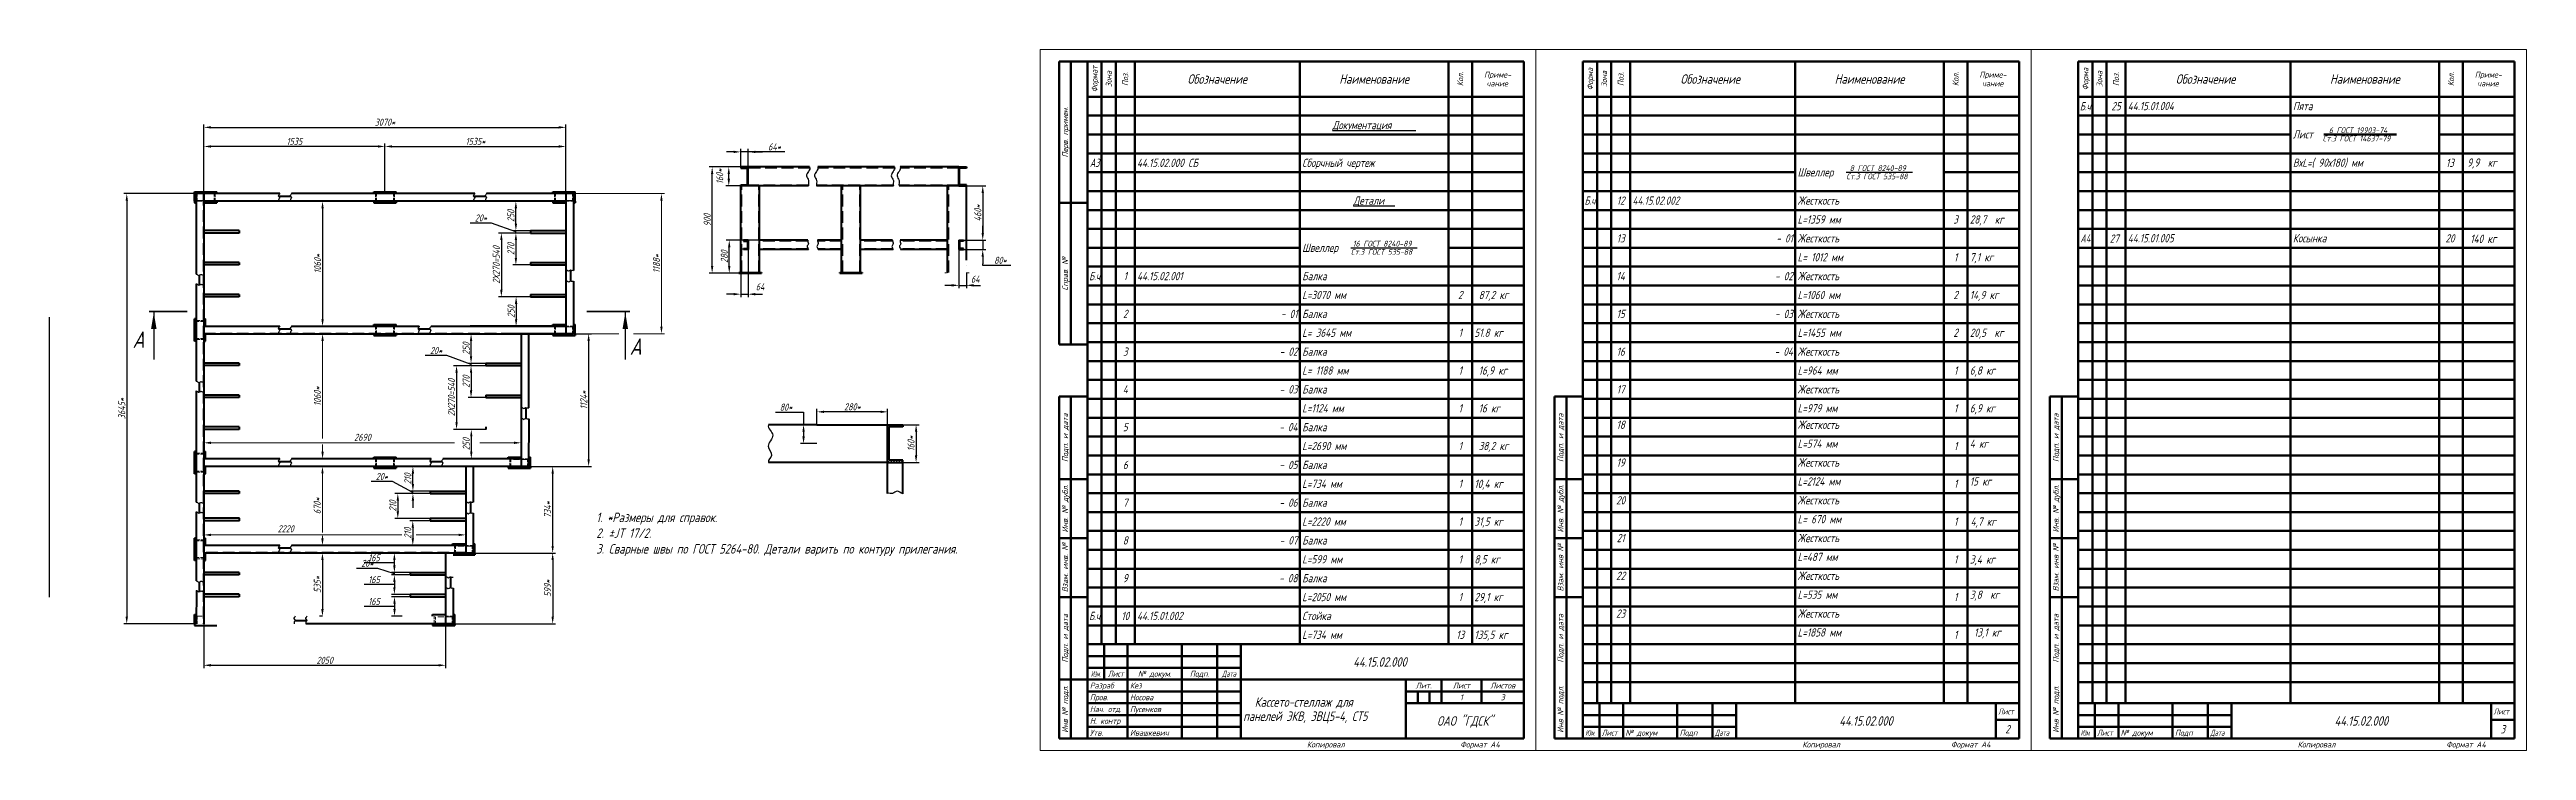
# Model space of a CAD drawing. Header units: millimetres. Extents: x -80926 to 207199, y -554506 to -32322.
# Drawn here: x -15401 to 5599, y -297529 to -291589 of the extents above; entities that cross this region are included whole.
import ezdxf
from ezdxf.enums import TextEntityAlignment as Align

# ---------------------------------------------------------------- set-up
doc = ezdxf.new("R2010")
doc.units = ezdxf.units.MM
doc.linetypes.add('GOST2.303 4', pattern=[7, 5, -2, 0])
for name, color, linetype, lineweight in [('DIM', 5, 'Continuous', 15), ('Hidden', 50, 'GOST2.303 4', 15), ('KORP', 200, 'Continuous', 40)]:
    doc.layers.add(name, color=color, linetype=linetype, lineweight=lineweight)
doc.styles.add('GOST 2.304', font='CS_Gost2304.shx', dxfattribs={"oblique": 15})
doc.dimstyles.new('GOST', dxfattribs={"dimscale": 0, "dimtxt": 3, "dimasz": 3, "dimexe": 1.25, "dimexo": 0, "dimtad": 1, "dimtoh": 1, "dimdec": 3, "dimtxsty": 'GOST 2.304', "dimcen": 5, "dimadec": 3, "dimazin": 2, "dimtfac": 0.75, "dimtdec": 4, "dimtmove": 1, "dimatfit": 3, "dimfxl": 0, "dimtolj": 1, "dimarcsym": 0})

msp = doc.modelspace()

# ---------------------------------------------------------------- texts
at = {"color": 7, "linetype": 'Continuous', "ltscale": 20, "style": 'GOST 2.304', "oblique": 15}
for s, p in [('Формат', (-6540.6882, -291838.7465)), ('Зона', (-6420.6882, -291838.7465)), ('Поз.', (-6280.6882, -291838.7465)), ('Кол.', (-3440.6882, -291838.7465)), ('Форма', (-2340.6882, -291838.7465)), ('Зона', (-2220.6882, -291838.7465)), ('Поз.', (-2080.6882, -291838.7465)), ('Кол.', (759.3118, -291838.7465)), ('Форма', (1858.8464, -291838.7465)), ('Зона', (1978.8464, -291838.7465)), ('Поз.', (2118.8464, -291838.7465)), ('Кол.', (4958.8464, -291838.7465)), ('Перв. примен.', (-6790.6882, -292288.7465)), ('Справ. №', (-6790.6882, -293488.7465)), ('Подп. и дата', (-6790.6882, -294878.7465)), ('Подп. и дата', (-2590.6882, -294878.7465)), ('Подп. и дата', (1608.8464, -294878.7465)), ('Инв. № дубл.', (-6790.6882, -295478.7465)), ('Инв. № дубл.', (-2590.6882, -295478.7465)), ('Инв. № дубл.', (1608.8464, -295478.7465)), ('Взам. инв. №', (-6790.6882, -295978.7465)), ('Взам. инв №', (-2590.6882, -295978.7465)), ('Взам. инв №', (1608.8464, -295978.7465)), ('Подп. и дата', (-6790.6882, -296578.7465)), ('Подп. и дата', (-2590.6882, -296578.7465)), ('Подп. и дата', (1608.8464, -296578.7465)), ('Инв № подл.', (-6790.6882, -297178.7465)), ('Инв № подл.', (-2590.6882, -297178.7465)), ('Инв № подл.', (1608.8464, -297178.7465))]:
    msp.add_text(s, height=50, rotation=90, dxfattribs=at).set_placement(p, align=Align.MIDDLE_CENTER)
for s, height, p in [('Обозначение', 80, (-5500.6882, -291838.7465)), ('Наименование', 80, (-4170.6882, -291838.7465)), ('Обозначение ', 80, (-1300.6882, -291838.7465)), ('Наименование', 80, (29.3118, -291838.7465)), ('Обозначение ', 80, (2898.8464, -291838.7465)), ('Наименование', 80, (4228.8464, -291838.7465)), ('25', 70, (2118.8464, -292068.7465)), ('13', 70, (4950.2047, -292548.7465)), ('12', 70, (-2080.6882, -292868.7465)), ('3', 70, (759.3118, -293028.7465)), ('13', 70, (-2080.6882, -293188.7465)), ('1', 70, (759.3118, -293348.7465)), ('27', 70, (2103.973, -293190.947)), ('20', 70, (4950.2047, -293188.7465)), ('1', 70, (-6280.6882, -293508.7465)), ('14', 70, (-2080.6882, -293508.7465)), ('2', 70, (-3440.6882, -293668.7465)), ('2', 70, (759.3118, -293668.7465)), ('2', 70, (-6280.6882, -293828.7465)), ('1', 70, (-3440.6882, -293988.7465)), ('15', 70, (-2080.6882, -293828.7465)), ('2', 70, (759.3118, -293988.7465)), ('3', 70, (-6280.6882, -294148.7465)), ('16', 70, (-2080.6882, -294148.7465)), ('1', 70, (-3440.6882, -294308.7465)), ('1', 70, (759.3118, -294308.7465)), ('4', 70, (-6280.6882, -294468.7465)), ('1', 70, (-3440.6882, -294628.7465)), ('17', 70, (-2080.6882, -294468.7465)), ('1', 70, (759.3118, -294628.7465)), ('5', 70, (-6280.6882, -294788.7465)), ('18', 70, (-2080.6882, -294768.7465)), ('1', 70, (-3440.6882, -294948.7465)), ('1', 70, (759.3118, -294948.7465)), ('6', 70, (-6280.6882, -295108.7465)), ('1', 70, (-3440.6882, -295268.7465)), ('19', 70, (-2080.6882, -295088.7465)), ('1', 70, (759.3118, -295268.7465)), ('7', 70, (-6280.6882, -295428.7465)), ('20', 70, (-2080.6882, -295408.7465)), ('1', 70, (-3440.6882, -295588.7465)), ('1', 70, (759.3118, -295588.7465)), ('8', 70, (-6280.6882, -295748.7465)), ('1', 70, (-3440.6882, -295908.7465)), ('21', 70, (-2080.6882, -295728.7465)), ('1', 70, (759.3118, -295908.7465)), ('9', 70, (-6280.6882, -296068.7465)), ('22', 70, (-2080.6882, -296048.7465)), ('1', 70, (-3440.6882, -296228.7465)), ('1', 70, (759.3118, -296228.7465)), ('10', 70, (-6280.6882, -296388.7465)), ('23', 70, (-2080.6882, -296368.7465)), ('13', 70, (-3440.6882, -296548.7465)), ('1', 70, (759.3118, -296548.7465)), ('№ докум.', 50, (-6030.6882, -296878.7465)), ('Подп.', 50, (-5650.6882, -296878.7465)), ('44.15.02.000 ', 80, (-4100.6882, -296778.7465)), ('Лит.', 50, (-3750.6882, -296978.7465)), ('Лист', 50, (-3430.6882, -296978.7465)), ('1', 50, (-3430.6882, -297078.7465)), ('Листов', 50, (-3080.6882, -296978.7465)), ('3', 50, (-3080.6882, -297078.7465)), ('ОАО "ГДСК"', 80, (-3400.6882, -297278.7465)), ('44.15.02.000', 80, (-0.6882, -297278.7465)), ('2', 70, (1199.3118, -297348.7465)), ('44.15.02.000', 80, (4198.8464, -297278.7465)), ('3', 70, (5398.8464, -297348.7465))]:
    msp.add_text(s, height=height, dxfattribs=at).set_placement(p, align=Align.MIDDLE_CENTER)
for s, height, p in [('Приме-', 50, (-3238.8132, -291826.2465)), ('чание', 50, (-3217.8773, -291901.2465)), ('Приме-', 50, (961.1868, -291826.2465)), ('чание', 50, (982.1227, -291901.2465)), ('Приме-', 50, (5160.7214, -291826.2465)), ('чание', 50, (5181.6573, -291901.2465)), ('Документация ', 70, (-4524.1882, -292263.7465)), ('Лист ', 70, (3618.8464, -292342.5488)), ('6 ГОСТ 19903-74', 49, (3923.3487, -292297.0646)), ('Ст.3 ГОСТ 14637-79', 49, (3870.8464, -292367.0646)), ('Швеллер ', 70, (-580.6882, -292663.7465)), ('Ст.3 ГОСТ 535-88', 49, (-167.6882, -292688.2465)), ('8 ГОСТ 8240-89', 49, (-138.9007, -292618.2465)), ('Детали', 70, (-4347.003, -292903.7465)), ('Швеллер ', 70, (-4780.6882, -293303.7465)), ('Ст.3 ГОСТ 535-88', 49, (-4367.6882, -293328.2465)), ('16 ГОСТ 8240-89', 49, (-4351.7632, -293258.2465)), ('Кассето-стеллаж для', 80, (-5183.1908, -297158.7465))]:
    msp.add_text(s, height=height, dxfattribs=at).set_placement(p)
for s, height, width, p in [('Б.ч', 70, 0.751184, (1858.8464, -292068.7465)), ('А3', 70, 0.779179, (-6540.6882, -292548.7465)), ('Б.ч', 70, 0.751184, (-2340.6882, -292868.7465)), ('А4', 70, 0.751184, (1858.8464, -293188.7465)), ('Б.ч', 70, 0.751184, (-6540.6882, -293508.7465)), ('Б.ч', 70, 0.751184, (-6540.6882, -296388.7465)), ('Изм.', 50, 0.644882, (-6530.6882, -296878.7465)), ('Лист', 50, 0.90868, (-6360.6882, -296878.7465)), ('Дата', 50, 0.816995, (-5400.6882, -296878.7465))]:
    msp.add_text(s, height=height, dxfattribs=dict(at, width=width)).set_placement(p, align=Align.MIDDLE_CENTER)
for s, height, p in [('44.15.01.004', 70, (2218.8464, -292067.5488)), ('Пята', 70, (3618.8464, -292067.5488)), ('44.15.02.000 СБ', 70, (-6180.6882, -292548.7465)), ('Сборчный чертеж', 70, (-4780.6882, -292548.7465)), ('BхL=( 90х180) мм', 70, (3618.8464, -292547.5488)), ('9,9  кг', 70, (5096.768, -292546.1348)), ('44.15.02.002', 70, (-1980.6882, -292868.7465)), ('Жесткость', 70, (-580.6882, -292868.7465)), ('Жесткость', 70, (-580.6882, -293188.7465)), ('L=1359 мм', 70, (-580.6882, -293028.7465)), ('28,7  кг', 70, (879.3118, -293028.7465)), ('44.15.01.005', 70, (2218.8464, -293187.5488)), ('Косынка', 70, (3618.8464, -293187.5488)), ('L= 1012 мм', 70, (-580.6882, -293348.7465)), ('7,1 кг', 70, (879.3118, -293348.7465)), (' 140 кг', 70, (5086.1802, -293192.9172)), ('44.15.02.001', 70, (-6180.6882, -293508.7465)), ('Балка', 70, (-4780.6882, -293508.7465)), ('Жесткость', 70, (-580.6882, -293508.7465)), ('L=3070 мм', 70, (-4780.6882, -293668.7465)), (' 87,2 кг', 70, (-3320.6882, -293668.7465)), ('L=1060 мм', 70, (-580.6882, -293668.7465)), ('14,9 кг', 70, (879.3118, -293668.7465)), ('L= 3645 мм', 70, (-4780.6882, -293988.7465)), ('Балка', 70, (-4780.6882, -293828.7465)), ('51.8 кг', 70, (-3320.6882, -293988.7465)), ('Жесткость', 70, (-580.6882, -293828.7465)), ('L=1455 мм', 70, (-580.6882, -293988.7465)), ('20,5  кг', 70, (879.3118, -293988.7465)), ('Балка', 70, (-4780.6882, -294148.7465)), ('Жесткость', 70, (-580.6882, -294148.7465)), ('L= 1188 мм', 70, (-4780.6882, -294308.7465)), (' 16,9 кг', 70, (-3320.6882, -294308.7465)), ('L=964 мм', 70, (-580.6882, -294308.7465)), ('6,8 кг', 70, (879.3118, -294308.7465)), ('L=1124 мм', 70, (-4780.6882, -294628.7465)), ('Балка', 70, (-4780.6882, -294468.7465)), (' 16 кг', 70, (-3320.6882, -294628.7465)), ('Жесткость', 70, (-580.6882, -294468.7465)), ('L=979 мм', 70, (-580.6882, -294628.7465)), ('6,9 кг', 70, (879.3118, -294628.7465)), ('Балка', 70, (-4780.6882, -294788.7465)), ('Жесткость', 70, (-580.6882, -294768.7465)), ('L=2690 мм', 70, (-4780.6882, -294948.7465)), (' 38,2 кг', 70, (-3320.6882, -294948.7465)), ('L=574 мм', 70, (-580.6882, -294928.7465)), ('4 кг', 70, (879.3118, -294928.7465)), ('L=734 мм', 70, (-4780.6882, -295268.7465)), ('Балка', 70, (-4780.6882, -295108.7465)), ('10,4 кг', 70, (-3320.6882, -295268.7465)), ('Жесткость', 70, (-580.6882, -295088.7465)), ('L=2124 мм', 70, (-580.6882, -295248.7465)), ('15 кг', 70, (879.3118, -295248.7465)), ('Балка', 70, (-4780.6882, -295428.7465)), ('Жесткость', 70, (-580.6882, -295408.7465)), ('L=2220 мм', 70, (-4780.6882, -295588.7465)), ('31,5 кг', 70, (-3320.6882, -295588.7465)), ('L= 670 мм', 70, (-580.6882, -295568.7465)), ('4,7 кг', 70, (886.318, -295589.4687)), ('L=599 мм', 70, (-4780.6882, -295908.7465)), ('Балка', 70, (-4780.6882, -295748.7465)), ('8,5 кг', 70, (-3320.6882, -295908.7465)), ('Жесткость', 70, (-580.6882, -295728.7465)), ('L=487 мм', 70, (-580.6882, -295888.7465)), ('3,4 кг', 70, (879.7322, -295909.8979)), ('Балка', 70, (-4780.6882, -296068.7465)), ('Жесткость', 70, (-580.6882, -296048.7465)), ('L=2050 мм', 70, (-4780.6882, -296228.7465)), ('29,1 кг', 70, (-3320.6882, -296228.7465)), ('L=535 мм', 70, (-580.6882, -296208.7465)), ('3,8  кг', 70, (879.3118, -296208.7465)), ('44.15.01.002', 70, (-6180.6882, -296388.7465)), ('Стойка', 70, (-4780.6882, -296388.7465)), ('Жесткость', 70, (-580.6882, -296368.7465)), ('L=1858 мм', 70, (-580.6882, -296528.7465)), (' 13,1 кг', 70, (879.3118, -296528.7465)), ('L=734 мм', 70, (-4780.6882, -296548.7465)), ('135,5 кг', 70, (-3320.6882, -296548.7465)), ('Разраб', 50, (-6580.6882, -296978.7465)), ('Пров.', 50, (-6580.6882, -297078.7465)), ('Кез', 50, (-6240.6882, -296978.7465)), ('Носова', 50, (-6240.6882, -297078.7465)), ('Н. контр', 50, (-6580.6882, -297278.7465)), ('Пусенков', 50, (-6240.6882, -297178.7465)), ('Утв.', 50, (-6580.6882, -297378.7465)), ('Ивашкевич', 50, (-6240.6882, -297378.7465)), ('Копировал', 50, (-4740.6882, -297478.7465)), ('Формат А4', 50, (-3440.6882, -297478.7465)), ('№ докум', 50, (-2040.6882, -297378.7465)), ('№ докум', 50, (-2040.6882, -297378.7465)), ('Подп', 50, (-1580.6882, -297378.7465)), ('Подп', 50, (-1580.6882, -297378.7465)), ('Копировал', 50, (-540.6882, -297478.7465)), ('Формат А4', 50, (719.3118, -297478.7465)), ('№ докум', 50, (2158.8464, -297378.7465)), ('№ докум', 50, (2158.8464, -297378.7465)), ('Подп', 50, (2618.8464, -297378.7465)), ('Подп', 50, (2618.8464, -297378.7465)), ('Копировал', 50, (3658.8464, -297478.7465)), ('Формат А4', 50, (4918.8464, -297478.7465))]:
    msp.add_text(s, height=height, dxfattribs=at).set_placement(p, align=Align.MIDDLE_LEFT)
for s, p in [('- 01', (-620.6882, -293188.7465)), ('- 02', (-620.6882, -293508.7465)), ('- 01', (-4820.6882, -293828.7465)), ('- 03', (-620.6882, -293828.7465)), ('- 02', (-4820.6882, -294148.7465)), ('- 04', (-620.6882, -294148.7465)), ('- 03', (-4820.6882, -294468.7465)), ('- 04', (-4820.6882, -294788.7465)), ('- 05', (-4820.6882, -295108.7465)), ('- 06', (-4820.6882, -295428.7465)), ('- 07', (-4820.6882, -295748.7465)), ('- 08', (-4820.6882, -296068.7465))]:
    msp.add_text(s, height=70, dxfattribs=at).set_placement(p, align=Align.MIDDLE_RIGHT)
at = {"color": 5, "linetype": 'Continuous', "lineweight": 25, "ltscale": 20, "style": 'GOST 2.304', "oblique": 15}
for p in [(-14696.7056, -294116.8037), (-10482.3528, -294176.1373)]:
    msp.add_text('А', height=140, dxfattribs=at).set_placement(p)
at = {"color": 7, "linetype": 'Continuous', "ltscale": 20, "style": 'GOST 2.304', "oblique": 15}
for s, width, p in [('Нач. отд.', 0.977222, (-6580.6882, -297178.7465)), ('Лист', 0.90868, (1119.3118, -297198.7465)), ('Лист', 0.90868, (5318.8464, -297198.7465)), ('Изм.', 0.644882, (-2380.6882, -297378.7465)), ('Лист', 0.90868, (-2240.6882, -297378.7465)), ('Дата', 0.816995, (-1280.6882, -297378.7465)), ('Дата', 0.816995, (-1280.6882, -297378.7465)), ('Изм.', 0.644882, (1818.8464, -297378.7465)), ('Лист', 0.90868, (1958.8464, -297378.7465)), ('Дата', 0.816995, (2918.8464, -297378.7465)), ('Дата', 0.816995, (2918.8464, -297378.7465))]:
    msp.add_text(s, height=50, dxfattribs=dict(at, width=width)).set_placement(p, align=Align.MIDDLE_LEFT)
at = {"color": 7, "linetype": 'Continuous', "ltscale": 20, "style": 'GOST 2.304', "oblique": 15, "width": 0.968093}
msp.add_text('панелей ЭКВ, 3ВЦ5-4, СТ5', height=80, dxfattribs=at).set_placement((-5280.6882, -297278.7465))
at = {"layer": 'DIM', "ltscale": 20, "char_height": 60, "attachment_point": 5, "rotation": 90, "style": 'GOST 2.304'}
for s, insert in [('\\A1;1188*', (-10255.3566, -293403.5226)), ('\\A1;1060*', (-13130.092, -294527.5226)), ('\\A1;670*', (-13130.9202, -295456.5226))]:
    msp.add_mtext(s, dxfattribs=dict(at, insert=insert))
at = {"layer": 'DIM', "ltscale": 20, "char_height": 60, "attachment_point": 5, "style": 'GOST 2.304'}
for s, insert in [('\\A1;2690', (-12747.7056, -294875.0881)), ('\\A1;2220', (-13398.6009, -295650.3826))]:
    msp.add_mtext(s, dxfattribs=dict(at, insert=insert))
at = {"layer": 'KORP', "ltscale": 20, "insert": (-10765.3276, -295513.7434), "char_height": 80, "width": 3559.220934, "attachment_point": 1, "style": 'GOST 2.304'}
msp.add_mtext('1. *Размеры для справок.\\P2. %%PJT 17/2.\\P3. Сварные швы по ГОСТ 5264-80. Детали варить по контуру прилегания.', dxfattribs=at)

# ---------------------------------------------------------------- blocks, each defined once
blk = doc.blocks.new('*D174')
at = {"layer": 'Defpoints', "color": 0, "ltscale": 20}
for p in [(-11023, -292248), (-14093, -292810), (-11023, -292810)]:
    blk.add_point(p, dxfattribs=at)
at = {"layer": 'DIM', "color": 0, "lineweight": -2, "ltscale": 20}
for p, q in [((-14093, -292810), (-14093, -292223)), ((-14033, -292248), (-11083, -292248)), ((-11023, -292810), (-11023, -292223))]:
    blk.add_line(p, q, dxfattribs=at)
at = {"layer": 'DIM', "color": 0, "ltscale": 20}
for points in [[(-14033, -292238), (-14033, -292258), (-14093, -292248)], [(-11083, -292238), (-11083, -292258), (-11023, -292248)]]:
    blk.add_solid(points, dxfattribs=at)
at = {"layer": 'DIM', "color": 0, "ltscale": 20, "insert": (-12558, -292205), "char_height": 60, "attachment_point": 5, "style": 'GOST 2.304'}
blk.add_mtext('\\A1;3070*', dxfattribs=at)
blk = doc.blocks.new('*D175')
at = {"layer": 'Defpoints', "color": 0, "ltscale": 20}
for p in [(-11447, -292874), (-11323, -292874), (-11323, -293124)]:
    blk.add_point(p, dxfattribs=at)
at = {"layer": 'DIM', "color": 0, "lineweight": -2, "ltscale": 20}
for p, q in [((-11323, -292874), (-11472, -292874)), ((-11447, -293064), (-11447, -292934)), ((-11323, -293124), (-11472, -293124))]:
    blk.add_line(p, q, dxfattribs=at)
at = {"layer": 'DIM', "color": 0, "ltscale": 20}
for points in [[(-11457, -292934), (-11437, -292934), (-11447, -292874)], [(-11457, -293064), (-11437, -293064), (-11447, -293124)]]:
    blk.add_solid(points, dxfattribs=at)
at = {"layer": 'DIM', "color": 0, "ltscale": 20, "insert": (-11489, -292999), "char_height": 60, "attachment_point": 5, "rotation": 90, "style": 'GOST 2.304'}
blk.add_mtext('\\A1;250', dxfattribs=at)
blk = doc.blocks.new('*D176')
at = {"layer": 'Defpoints', "color": 0, "ltscale": 20}
for p in [(-11447, -293124), (-11323, -293124), (-11322, -293144)]:
    blk.add_point(p, dxfattribs=at)
at = {"layer": 'DIM', "color": 0, "lineweight": -2, "ltscale": 20}
for p, q in [((-11653, -293059), (-11835, -293059)), ((-11447, -293134), (-11653, -293059)), ((-11323, -293124), (-11472, -293124)), ((-11322, -293144), (-11472, -293144)), ((-11447, -293064), (-11447, -293004)), ((-11447, -293144), (-11447, -293124)), ((-11447, -293144), (-11447, -293124)), ((-11447, -293204), (-11447, -293264))]:
    blk.add_line(p, q, dxfattribs=at)
at = {"layer": 'DIM', "color": 0, "ltscale": 20}
for points in [[(-11457, -293064), (-11437, -293064), (-11447, -293124)], [(-11457, -293204), (-11437, -293204), (-11447, -293144)]]:
    blk.add_solid(points, dxfattribs=at)
at = {"layer": 'DIM', "color": 0, "ltscale": 20, "insert": (-11744, -293016), "char_height": 60, "attachment_point": 5, "style": 'GOST 2.304'}
blk.add_mtext('\\A1;20*', dxfattribs=at)
blk = doc.blocks.new('*D177')
at = {"layer": 'Defpoints', "color": 0, "ltscale": 20}
for p in [(-11323, -293144), (-11447, -293414), (-11323, -293414)]:
    blk.add_point(p, dxfattribs=at)
at = {"layer": 'DIM', "color": 0, "lineweight": -2, "ltscale": 20}
for p, q in [((-11323, -293144), (-11472, -293144)), ((-11447, -293204), (-11447, -293354)), ((-11323, -293414), (-11472, -293414))]:
    blk.add_line(p, q, dxfattribs=at)
at = {"layer": 'DIM', "color": 0, "ltscale": 20}
for points in [[(-11457, -293204), (-11437, -293204), (-11447, -293144)], [(-11457, -293354), (-11437, -293354), (-11447, -293414)]]:
    blk.add_solid(points, dxfattribs=at)
at = {"layer": 'DIM', "color": 0, "ltscale": 20, "insert": (-11489, -293279), "char_height": 60, "attachment_point": 5, "rotation": 90, "style": 'GOST 2.304'}
blk.add_mtext('\\A1;270', dxfattribs=at)
blk = doc.blocks.new('*D178')
at = {"layer": 'Defpoints', "color": 0, "ltscale": 20}
for p in [(-11322, -293144), (-11570, -293684), (-11323, -293684)]:
    blk.add_point(p, dxfattribs=at)
at = {"layer": 'DIM', "color": 0, "lineweight": -2, "ltscale": 20}
for p, q in [((-11322, -293144), (-11595, -293144)), ((-11570, -293204), (-11570, -293624)), ((-11323, -293684), (-11595, -293684))]:
    blk.add_line(p, q, dxfattribs=at)
at = {"layer": 'DIM', "color": 0, "ltscale": 20}
for points in [[(-11580, -293204), (-11560, -293204), (-11570, -293144)], [(-11580, -293624), (-11560, -293624), (-11570, -293684)]]:
    blk.add_solid(points, dxfattribs=at)
at = {"layer": 'DIM', "color": 0, "ltscale": 20, "insert": (-11613, -293414), "char_height": 60, "attachment_point": 5, "rotation": 90, "style": 'GOST 2.304'}
blk.add_mtext('\\A1;2Х270=540', dxfattribs=at)
blk = doc.blocks.new('*D179')
at = {"layer": 'Defpoints', "color": 0, "ltscale": 20}
for p in [(-11323, -293684), (-11445, -293934), (-11429, -293934)]:
    blk.add_point(p, dxfattribs=at)
at = {"layer": 'DIM', "color": 0, "lineweight": -2, "ltscale": 20}
for p, q in [((-11323, -293684), (-11470, -293684)), ((-11445, -293744), (-11445, -293874)), ((-11429, -293934), (-11470, -293934))]:
    blk.add_line(p, q, dxfattribs=at)
at = {"layer": 'DIM', "color": 0, "ltscale": 20}
for points in [[(-11455, -293744), (-11435, -293744), (-11445, -293684)], [(-11455, -293874), (-11435, -293874), (-11445, -293934)]]:
    blk.add_solid(points, dxfattribs=at)
at = {"layer": 'DIM', "color": 0, "ltscale": 20, "insert": (-11488, -293809), "char_height": 60, "attachment_point": 5, "rotation": 90, "style": 'GOST 2.304'}
blk.add_mtext('\\A1;250', dxfattribs=at)
blk = doc.blocks.new('*D180')
at = {"layer": 'Defpoints', "color": 0, "ltscale": 20}
for p in [(-12764, -292874), (-13086, -293934), (-13047, -293934)]:
    blk.add_point(p, dxfattribs=at)
at = {"layer": 'DIM', "color": 0, "lineweight": -2, "ltscale": 20}
for p, q in [((-12764, -292874), (-13111, -292874)), ((-13086, -292934), (-13086, -293874)), ((-13047, -293934), (-13111, -293934))]:
    blk.add_line(p, q, dxfattribs=at)
at = {"layer": 'DIM', "color": 0, "ltscale": 20}
for points in [[(-13096, -292934), (-13076, -292934), (-13086, -292874)], [(-13096, -293874), (-13076, -293874), (-13086, -293934)]]:
    blk.add_solid(points, dxfattribs=at)
at = {"layer": 'DIM', "color": 0, "ltscale": 20, "insert": (-13128, -293404), "char_height": 60, "attachment_point": 5, "rotation": 90, "style": 'GOST 2.304'}
blk.add_mtext('\\A1;1060*', dxfattribs=at)
blk = doc.blocks.new('*D181')
at = {"layer": 'Defpoints', "color": 0, "ltscale": 20}
for p in [(-11827, -293998), (-11703, -293998), (-11703, -294248)]:
    blk.add_point(p, dxfattribs=at)
at = {"layer": 'DIM', "color": 0, "lineweight": -2, "ltscale": 20}
for p, q in [((-11703, -293998), (-11852, -293998)), ((-11827, -294188), (-11827, -294058)), ((-11703, -294248), (-11852, -294248))]:
    blk.add_line(p, q, dxfattribs=at)
at = {"layer": 'DIM', "color": 0, "ltscale": 20}
for points in [[(-11837, -294058), (-11817, -294058), (-11827, -293998)], [(-11837, -294188), (-11817, -294188), (-11827, -294248)]]:
    blk.add_solid(points, dxfattribs=at)
at = {"layer": 'DIM', "color": 0, "ltscale": 20, "insert": (-11869, -294123), "char_height": 60, "attachment_point": 5, "rotation": 90, "style": 'GOST 2.304'}
blk.add_mtext('\\A1;250', dxfattribs=at)
blk = doc.blocks.new('*D182')
at = {"layer": 'Defpoints', "color": 0, "ltscale": 20}
for p in [(-11827, -294248), (-11703, -294248), (-11702, -294268)]:
    blk.add_point(p, dxfattribs=at)
at = {"layer": 'DIM', "color": 0, "lineweight": -2, "ltscale": 20}
for p, q in [((-12033, -294183), (-12215, -294183)), ((-11827, -294258), (-12033, -294183)), ((-11827, -294188), (-11827, -294128)), ((-11703, -294248), (-11852, -294248)), ((-11702, -294268), (-11852, -294268)), ((-11827, -294268), (-11827, -294248)), ((-11827, -294268), (-11827, -294248)), ((-11827, -294328), (-11827, -294388))]:
    blk.add_line(p, q, dxfattribs=at)
at = {"layer": 'DIM', "color": 0, "ltscale": 20}
for points in [[(-11837, -294188), (-11817, -294188), (-11827, -294248)], [(-11837, -294328), (-11817, -294328), (-11827, -294268)]]:
    blk.add_solid(points, dxfattribs=at)
at = {"layer": 'DIM', "color": 0, "ltscale": 20, "insert": (-12124, -294140), "char_height": 60, "attachment_point": 5, "style": 'GOST 2.304'}
blk.add_mtext('\\A1;20*', dxfattribs=at)
blk = doc.blocks.new('*D183')
at = {"layer": 'Defpoints', "color": 0, "ltscale": 20}
for p in [(-11703, -294268), (-11827, -294538), (-11703, -294538)]:
    blk.add_point(p, dxfattribs=at)
at = {"layer": 'DIM', "color": 0, "lineweight": -2, "ltscale": 20}
for p, q in [((-11703, -294268), (-11852, -294268)), ((-11827, -294328), (-11827, -294478)), ((-11703, -294538), (-11852, -294538))]:
    blk.add_line(p, q, dxfattribs=at)
at = {"layer": 'DIM', "color": 0, "ltscale": 20}
for points in [[(-11837, -294328), (-11817, -294328), (-11827, -294268)], [(-11837, -294478), (-11817, -294478), (-11827, -294538)]]:
    blk.add_solid(points, dxfattribs=at)
at = {"layer": 'DIM', "color": 0, "ltscale": 20, "insert": (-11869, -294403), "char_height": 60, "attachment_point": 5, "rotation": 90, "style": 'GOST 2.304'}
blk.add_mtext('\\A1;270', dxfattribs=at)
blk = doc.blocks.new('*D184')
at = {"layer": 'Defpoints', "color": 0, "ltscale": 20}
for p in [(-11702, -294268), (-11950, -294808), (-11703, -294808)]:
    blk.add_point(p, dxfattribs=at)
at = {"layer": 'DIM', "color": 0, "lineweight": -2, "ltscale": 20}
for p, q in [((-11702, -294268), (-11975, -294268)), ((-11950, -294328), (-11950, -294748)), ((-11703, -294808), (-11975, -294808))]:
    blk.add_line(p, q, dxfattribs=at)
at = {"layer": 'DIM', "color": 0, "ltscale": 20}
for points in [[(-11960, -294328), (-11940, -294328), (-11950, -294268)], [(-11960, -294748), (-11940, -294748), (-11950, -294808)]]:
    blk.add_solid(points, dxfattribs=at)
at = {"layer": 'DIM', "color": 0, "ltscale": 20, "insert": (-11993, -294538), "char_height": 60, "attachment_point": 5, "rotation": 90, "style": 'GOST 2.304'}
blk.add_mtext('\\A1;2Х270=540', dxfattribs=at)
blk = doc.blocks.new('*D185')
at = {"layer": 'Defpoints', "color": 0, "ltscale": 20}
for p in [(-11703, -294808), (-11825, -295058), (-11809, -295058)]:
    blk.add_point(p, dxfattribs=at)
at = {"layer": 'DIM', "color": 0, "lineweight": -2, "ltscale": 20}
for p, q in [((-11703, -294808), (-11850, -294808)), ((-11825, -294868), (-11825, -294998)), ((-11809, -295058), (-11850, -295058))]:
    blk.add_line(p, q, dxfattribs=at)
at = {"layer": 'DIM', "color": 0, "ltscale": 20}
for points in [[(-11835, -294868), (-11815, -294868), (-11825, -294808)], [(-11835, -294998), (-11815, -294998), (-11825, -295058)]]:
    blk.add_solid(points, dxfattribs=at)
at = {"layer": 'DIM', "color": 0, "ltscale": 20, "insert": (-11868, -294933), "char_height": 60, "attachment_point": 5, "rotation": 90, "style": 'GOST 2.304'}
blk.add_mtext('\\A1;250', dxfattribs=at)
blk = doc.blocks.new('*D186')
at = {"layer": 'Defpoints', "color": 0, "ltscale": 20}
for p in [(-10944, -293998), (-11339, -295122), (-10830, -295122)]:
    blk.add_point(p, dxfattribs=at)
at = {"layer": 'DIM', "color": 0, "lineweight": -2, "ltscale": 20}
for p, q in [((-10944, -293998), (-10805, -293998)), ((-10830, -294058), (-10830, -295062)), ((-11339, -295122), (-10805, -295122))]:
    blk.add_line(p, q, dxfattribs=at)
at = {"layer": 'DIM', "color": 0, "ltscale": 20}
for points in [[(-10840, -294058), (-10820, -294058), (-10830, -293998)], [(-10840, -295062), (-10820, -295062), (-10830, -295122)]]:
    blk.add_solid(points, dxfattribs=at)
at = {"layer": 'DIM', "color": 0, "ltscale": 20, "insert": (-10872, -294560), "char_height": 60, "attachment_point": 5, "rotation": 90, "style": 'GOST 2.304'}
blk.add_mtext('\\A1;1124*', dxfattribs=at)
blk = doc.blocks.new('*D187')
at = {"layer": 'Defpoints', "color": 0, "ltscale": 20}
for p in [(-12320, -295122), (-12173, -295122), (-12173, -295332)]:
    blk.add_point(p, dxfattribs=at)
at = {"layer": 'DIM', "color": 0, "lineweight": -2, "ltscale": 20}
for p, q in [((-12173, -295122), (-12345, -295122)), ((-12320, -295272), (-12320, -295182)), ((-12173, -295332), (-12345, -295332))]:
    blk.add_line(p, q, dxfattribs=at)
at = {"layer": 'DIM', "color": 0, "ltscale": 20}
for points in [[(-12330, -295182), (-12310, -295182), (-12320, -295122)], [(-12330, -295272), (-12310, -295272), (-12320, -295332)]]:
    blk.add_solid(points, dxfattribs=at)
at = {"layer": 'DIM', "color": 0, "ltscale": 20, "insert": (-12363, -295227), "char_height": 60, "attachment_point": 5, "rotation": 90, "style": 'GOST 2.304'}
blk.add_mtext('\\A1;210', dxfattribs=at)
blk = doc.blocks.new('*D188')
at = {"layer": 'Defpoints', "color": 0, "ltscale": 20}
for p in [(-12320, -295332), (-12173, -295332), (-12173, -295352)]:
    blk.add_point(p, dxfattribs=at)
at = {"layer": 'DIM', "color": 0, "lineweight": -2, "ltscale": 20}
for p, q in [((-12493, -295249), (-12674, -295249)), ((-12320, -295342), (-12493, -295249)), ((-12320, -295272), (-12320, -295212)), ((-12173, -295332), (-12345, -295332)), ((-12173, -295352), (-12345, -295352)), ((-12320, -295352), (-12320, -295332)), ((-12320, -295352), (-12320, -295332)), ((-12320, -295412), (-12320, -295472))]:
    blk.add_line(p, q, dxfattribs=at)
at = {"layer": 'DIM', "color": 0, "ltscale": 20}
for points in [[(-12330, -295272), (-12310, -295272), (-12320, -295332)], [(-12330, -295412), (-12310, -295412), (-12320, -295352)]]:
    blk.add_solid(points, dxfattribs=at)
at = {"layer": 'DIM', "color": 0, "ltscale": 20, "insert": (-12584, -295207), "char_height": 60, "attachment_point": 5, "style": 'GOST 2.304'}
blk.add_mtext('\\A1;20*', dxfattribs=at)
blk = doc.blocks.new('*D189')
at = {"layer": 'Defpoints', "color": 0, "ltscale": 20}
for p in [(-12173, -295352), (-12448, -295562), (-12174, -295562)]:
    blk.add_point(p, dxfattribs=at)
at = {"layer": 'DIM', "color": 0, "lineweight": -2, "ltscale": 20}
for p, q in [((-12173, -295352), (-12473, -295352)), ((-12448, -295412), (-12448, -295502)), ((-12174, -295562), (-12473, -295562))]:
    blk.add_line(p, q, dxfattribs=at)
at = {"layer": 'DIM', "color": 0, "ltscale": 20}
for points in [[(-12458, -295412), (-12438, -295412), (-12448, -295352)], [(-12458, -295502), (-12438, -295502), (-12448, -295562)]]:
    blk.add_solid(points, dxfattribs=at)
at = {"layer": 'DIM', "color": 0, "ltscale": 20, "insert": (-12491, -295457), "char_height": 60, "attachment_point": 5, "rotation": 90, "style": 'GOST 2.304'}
blk.add_mtext('\\A1;210', dxfattribs=at)
blk = doc.blocks.new('*D190')
at = {"layer": 'Defpoints', "color": 0, "ltscale": 20}
for p in [(-12173, -295582), (-12321, -295792), (-12138, -295792)]:
    blk.add_point(p, dxfattribs=at)
at = {"layer": 'DIM', "color": 0, "lineweight": -2, "ltscale": 20}
for p, q in [((-12173, -295582), (-12346, -295582)), ((-12321, -295642), (-12321, -295732)), ((-12138, -295792), (-12346, -295792))]:
    blk.add_line(p, q, dxfattribs=at)
at = {"layer": 'DIM', "color": 0, "ltscale": 20}
for points in [[(-12331, -295642), (-12311, -295642), (-12321, -295582)], [(-12331, -295732), (-12311, -295732), (-12321, -295792)]]:
    blk.add_solid(points, dxfattribs=at)
at = {"layer": 'DIM', "color": 0, "ltscale": 20, "insert": (-12364, -295687), "char_height": 60, "attachment_point": 5, "rotation": 90, "style": 'GOST 2.304'}
blk.add_mtext('\\A1;210', dxfattribs=at)
blk = doc.blocks.new('*D191')
at = {"layer": 'Defpoints', "color": 0, "ltscale": 20}
for p in [(-11339, -295122), (-11135, -295122), (-11809, -295856)]:
    blk.add_point(p, dxfattribs=at)
at = {"layer": 'DIM', "color": 0, "lineweight": -2, "ltscale": 20}
for p, q in [((-11339, -295122), (-11110, -295122)), ((-11135, -295796), (-11135, -295182)), ((-11809, -295856), (-11110, -295856))]:
    blk.add_line(p, q, dxfattribs=at)
at = {"layer": 'DIM', "color": 0, "ltscale": 20}
for points in [[(-11145, -295182), (-11125, -295182), (-11135, -295122)], [(-11145, -295796), (-11125, -295796), (-11135, -295856)]]:
    blk.add_solid(points, dxfattribs=at)
at = {"layer": 'DIM', "color": 0, "ltscale": 20, "insert": (-11178, -295489), "char_height": 60, "attachment_point": 5, "rotation": 90, "style": 'GOST 2.304'}
blk.add_mtext('\\A1;734*', dxfattribs=at)
blk = doc.blocks.new('*D194')
at = {"layer": 'Defpoints', "color": 0, "ltscale": 20}
for p in [(-14093, -292410), (-14093, -292810), (-12557, -292795)]:
    blk.add_point(p, dxfattribs=at)
at = {"layer": 'DIM', "color": 0, "lineweight": -2, "ltscale": 20}
for p, q in [((-14093, -292810), (-14093, -292385)), ((-12617, -292410), (-14033, -292410)), ((-12557, -292795), (-12557, -292385))]:
    blk.add_line(p, q, dxfattribs=at)
at = {"layer": 'DIM', "color": 0, "ltscale": 20}
for points in [[(-14033, -292400), (-14033, -292420), (-14093, -292410)], [(-12617, -292400), (-12617, -292420), (-12557, -292410)]]:
    blk.add_solid(points, dxfattribs=at)
at = {"layer": 'DIM', "color": 0, "ltscale": 20, "insert": (-13325, -292367), "char_height": 60, "attachment_point": 5, "style": 'GOST 2.304'}
blk.add_mtext('\\A1;1535', dxfattribs=at)
blk = doc.blocks.new('*D195')
at = {"layer": 'Defpoints', "color": 0, "ltscale": 20}
for p in [(-11023, -292410), (-12557, -292795), (-11023, -292795)]:
    blk.add_point(p, dxfattribs=at)
at = {"layer": 'DIM', "color": 0, "lineweight": -2, "ltscale": 20}
for p, q in [((-12557, -292795), (-12557, -292385)), ((-12497, -292410), (-11083, -292410)), ((-11023, -292795), (-11023, -292385))]:
    blk.add_line(p, q, dxfattribs=at)
at = {"layer": 'DIM', "color": 0, "ltscale": 20}
for points in [[(-12497, -292400), (-12497, -292420), (-12557, -292410)], [(-11083, -292400), (-11083, -292420), (-11023, -292410)]]:
    blk.add_solid(points, dxfattribs=at)
at = {"layer": 'DIM', "color": 0, "ltscale": 20, "insert": (-11790, -292367), "char_height": 60, "attachment_point": 5, "style": 'GOST 2.304'}
blk.add_mtext('\\A1;1535*', dxfattribs=at)
blk = doc.blocks.new('*D196')
at = {"layer": 'Defpoints', "color": 0, "ltscale": 20}
for p in [(-12477, -295856), (-12342, -295856), (-12342, -296021)]:
    blk.add_point(p, dxfattribs=at)
at = {"layer": 'DIM', "color": 0, "lineweight": -2, "ltscale": 20}
for p, q in [((-12342, -295856), (-12502, -295856)), ((-12568, -295938), (-12733, -295938)), ((-12477, -295938), (-12568, -295938)), ((-12342, -296021), (-12502, -296021)), ((-12477, -295961), (-12477, -295916))]:
    blk.add_line(p, q, dxfattribs=at)
at = {"layer": 'DIM', "color": 0, "ltscale": 20}
for points in [[(-12487, -295916), (-12467, -295916), (-12477, -295856)], [(-12487, -295961), (-12467, -295961), (-12477, -296021)]]:
    blk.add_solid(points, dxfattribs=at)
at = {"layer": 'DIM', "color": 0, "ltscale": 20, "insert": (-12650, -295896), "char_height": 60, "attachment_point": 5, "style": 'GOST 2.304'}
blk.add_mtext('\\A1;165', dxfattribs=at)
blk = doc.blocks.new('*D197')
at = {"layer": 'Defpoints', "color": 0, "ltscale": 20}
for p in [(-12477, -296021), (-12342, -296021), (-12342, -296041)]:
    blk.add_point(p, dxfattribs=at)
at = {"layer": 'DIM', "color": 0, "lineweight": -2, "ltscale": 20}
for p, q in [((-12617, -295986), (-12798, -295986)), ((-12477, -296031), (-12617, -295986)), ((-12342, -296021), (-12502, -296021)), ((-12342, -296041), (-12502, -296041)), ((-12477, -295961), (-12477, -295901)), ((-12477, -296041), (-12477, -296021)), ((-12477, -296041), (-12477, -296021)), ((-12477, -296101), (-12477, -296161))]:
    blk.add_line(p, q, dxfattribs=at)
at = {"layer": 'DIM', "color": 0, "ltscale": 20}
for points in [[(-12487, -295961), (-12467, -295961), (-12477, -296021)], [(-12487, -296101), (-12467, -296101), (-12477, -296041)]]:
    blk.add_solid(points, dxfattribs=at)
at = {"layer": 'DIM', "color": 0, "ltscale": 20, "insert": (-12707, -295943), "char_height": 60, "attachment_point": 5, "style": 'GOST 2.304'}
blk.add_mtext('\\A1;20*', dxfattribs=at)
blk = doc.blocks.new('*D198')
at = {"layer": 'Defpoints', "color": 0, "ltscale": 20}
for p in [(-12343, -296041), (-12477, -296206), (-12343, -296206)]:
    blk.add_point(p, dxfattribs=at)
at = {"layer": 'DIM', "color": 0, "lineweight": -2, "ltscale": 20}
for p, q in [((-12343, -296041), (-12502, -296041)), ((-12568, -296123), (-12733, -296123)), ((-12477, -296123), (-12568, -296123)), ((-12343, -296206), (-12502, -296206)), ((-12477, -296101), (-12477, -296146))]:
    blk.add_line(p, q, dxfattribs=at)
at = {"layer": 'DIM', "color": 0, "ltscale": 20}
for points in [[(-12487, -296101), (-12467, -296101), (-12477, -296041)], [(-12487, -296146), (-12467, -296146), (-12477, -296206)]]:
    blk.add_solid(points, dxfattribs=at)
at = {"layer": 'DIM', "color": 0, "ltscale": 20, "insert": (-12650, -296081), "char_height": 60, "attachment_point": 5, "style": 'GOST 2.304'}
blk.add_mtext('\\A1;165', dxfattribs=at)
blk = doc.blocks.new('*D199')
at = {"layer": 'Defpoints', "color": 0, "ltscale": 20}
for p in [(-12342, -296226), (-12476, -296391), (-12411, -296391)]:
    blk.add_point(p, dxfattribs=at)
at = {"layer": 'DIM', "color": 0, "lineweight": -2, "ltscale": 20}
for p, q in [((-12342, -296226), (-12501, -296226)), ((-12476, -296286), (-12476, -296331)), ((-12568, -296308), (-12733, -296308)), ((-12476, -296308), (-12568, -296308)), ((-12411, -296391), (-12501, -296391))]:
    blk.add_line(p, q, dxfattribs=at)
at = {"layer": 'DIM', "color": 0, "ltscale": 20}
for points in [[(-12486, -296286), (-12466, -296286), (-12476, -296226)], [(-12486, -296331), (-12466, -296331), (-12476, -296391)]]:
    blk.add_solid(points, dxfattribs=at)
at = {"layer": 'DIM', "color": 0, "ltscale": 20, "insert": (-12650, -296266), "char_height": 60, "attachment_point": 5, "style": 'GOST 2.304'}
blk.add_mtext('\\A1;165', dxfattribs=at)
blk = doc.blocks.new('*D200')
at = {"layer": 'Defpoints', "color": 0, "ltscale": 20}
for p in [(-13087, -295856), (-13087, -296391), (-13087, -296391)]:
    blk.add_point(p, dxfattribs=at)
at = {"layer": 'DIM', "color": 0, "lineweight": -2, "ltscale": 20}
for p, q in [((-13087, -295856), (-13112, -295856)), ((-13087, -295916), (-13087, -296331)), ((-13087, -296391), (-13112, -296391))]:
    blk.add_line(p, q, dxfattribs=at)
at = {"layer": 'DIM', "color": 0, "ltscale": 20}
for points in [[(-13097, -295916), (-13077, -295916), (-13087, -295856)], [(-13097, -296331), (-13077, -296331), (-13087, -296391)]]:
    blk.add_solid(points, dxfattribs=at)
at = {"layer": 'DIM', "color": 0, "ltscale": 20, "insert": (-13130, -296123), "char_height": 60, "attachment_point": 5, "rotation": 90, "style": 'GOST 2.304'}
blk.add_mtext('\\A1;535*', dxfattribs=at)
blk = doc.blocks.new('*D201')
at = {"layer": 'Defpoints', "color": 0, "ltscale": 20}
for p in [(-11809, -295856), (-11979, -296455), (-11135, -296455)]:
    blk.add_point(p, dxfattribs=at)
at = {"layer": 'DIM', "color": 0, "lineweight": -2, "ltscale": 20}
for p, q in [((-11809, -295856), (-11110, -295856)), ((-11135, -295916), (-11135, -296395)), ((-11979, -296455), (-11110, -296455))]:
    blk.add_line(p, q, dxfattribs=at)
at = {"layer": 'DIM', "color": 0, "ltscale": 20}
for points in [[(-11145, -295916), (-11125, -295916), (-11135, -295856)], [(-11145, -296395), (-11125, -296395), (-11135, -296455)]]:
    blk.add_solid(points, dxfattribs=at)
at = {"layer": 'DIM', "color": 0, "ltscale": 20, "insert": (-11178, -296155), "char_height": 60, "attachment_point": 5, "rotation": 90, "style": 'GOST 2.304'}
blk.add_mtext('\\A1;599*', dxfattribs=at)
blk = doc.blocks.new('*D202')
at = {"layer": 'Defpoints', "color": 0, "ltscale": 20}
for p in [(-14093, -296455), (-12043, -296455), (-12043, -296807)]:
    blk.add_point(p, dxfattribs=at)
at = {"layer": 'DIM', "color": 0, "lineweight": -2, "ltscale": 20}
for p, q in [((-14093, -296455), (-14093, -296832)), ((-12043, -296455), (-12043, -296832)), ((-14033, -296807), (-12103, -296807))]:
    blk.add_line(p, q, dxfattribs=at)
at = {"layer": 'DIM', "color": 0, "ltscale": 20}
for points in [[(-14033, -296797), (-14033, -296817), (-14093, -296807)], [(-12103, -296797), (-12103, -296817), (-12043, -296807)]]:
    blk.add_solid(points, dxfattribs=at)
at = {"layer": 'DIM', "color": 0, "ltscale": 20, "insert": (-13068, -296765), "char_height": 60, "attachment_point": 5, "style": 'GOST 2.304'}
blk.add_mtext('\\A1;2050', dxfattribs=at)
blk = doc.blocks.new('*D203')
at = {"layer": 'Defpoints', "color": 0, "ltscale": 20}
for p in [(-9638, -293204), (-9381, -293204), (-9556, -293484)]:
    blk.add_point(p, dxfattribs=at)
at = {"layer": 'DIM', "color": 0, "lineweight": -2, "ltscale": 20}
for p, q in [((-9381, -293204), (-9663, -293204)), ((-9638, -293424), (-9638, -293264)), ((-9556, -293484), (-9663, -293484))]:
    blk.add_line(p, q, dxfattribs=at)
at = {"layer": 'DIM', "color": 0, "ltscale": 20}
for points in [[(-9648, -293264), (-9628, -293264), (-9638, -293204)], [(-9648, -293424), (-9628, -293424), (-9638, -293484)]]:
    blk.add_solid(points, dxfattribs=at)
at = {"layer": 'DIM', "color": 0, "ltscale": 20, "insert": (-9680, -293344), "char_height": 60, "attachment_point": 5, "rotation": 90, "style": 'GOST 2.304'}
blk.add_mtext('\\A1;280', dxfattribs=at)
blk = doc.blocks.new('*D204')
at = {"layer": 'Defpoints', "color": 0, "ltscale": 20}
for p in [(-9783, -292584), (-9541, -292584), (-9556, -293484)]:
    blk.add_point(p, dxfattribs=at)
at = {"layer": 'DIM', "color": 0, "lineweight": -2, "ltscale": 20}
for p, q in [((-9541, -292584), (-9808, -292584)), ((-9783, -293424), (-9783, -292644)), ((-9556, -293484), (-9808, -293484))]:
    blk.add_line(p, q, dxfattribs=at)
at = {"layer": 'DIM', "color": 0, "ltscale": 20}
for points in [[(-9793, -292644), (-9773, -292644), (-9783, -292584)], [(-9793, -293424), (-9773, -293424), (-9783, -293484)]]:
    blk.add_solid(points, dxfattribs=at)
at = {"layer": 'DIM', "color": 0, "ltscale": 20, "insert": (-9825, -293034), "char_height": 60, "attachment_point": 5, "rotation": 90, "style": 'GOST 2.304'}
blk.add_mtext('\\A1;900', dxfattribs=at)
blk = doc.blocks.new('*D205')
at = {"layer": 'Defpoints', "color": 0, "ltscale": 20}
for p in [(-9642, -292584), (-9541, -292584), (-9541, -292744)]:
    blk.add_point(p, dxfattribs=at)
at = {"layer": 'DIM', "color": 0, "lineweight": -2, "ltscale": 20}
for p, q in [((-9541, -292584), (-9667, -292584)), ((-9642, -292684), (-9642, -292644)), ((-9541, -292744), (-9667, -292744))]:
    blk.add_line(p, q, dxfattribs=at)
at = {"layer": 'DIM', "color": 0, "ltscale": 20}
for points in [[(-9652, -292644), (-9632, -292644), (-9642, -292584)], [(-9652, -292684), (-9632, -292684), (-9642, -292744)]]:
    blk.add_solid(points, dxfattribs=at)
at = {"layer": 'DIM', "color": 0, "ltscale": 20, "insert": (-9719, -292664), "char_height": 60, "attachment_point": 5, "rotation": 90, "style": 'GOST 2.304'}
blk.add_mtext('\\A1;160*', dxfattribs=at)
blk = doc.blocks.new('*D206')
at = {"layer": 'Defpoints', "color": 0, "ltscale": 20}
for p in [(-9541, -292456), (-9541, -292584), (-9477, -292584)]:
    blk.add_point(p, dxfattribs=at)
at = {"layer": 'DIM', "color": 0, "lineweight": -2, "ltscale": 20}
for p, q in [((-9601, -292456), (-9661, -292456)), ((-9541, -292584), (-9541, -292431)), ((-9477, -292456), (-9541, -292456)), ((-9477, -292456), (-9541, -292456)), ((-9477, -292584), (-9477, -292431)), ((-9167, -292456), (-9477, -292456)), ((-9417, -292456), (-9357, -292456))]:
    blk.add_line(p, q, dxfattribs=at)
at = {"layer": 'DIM', "color": 0, "ltscale": 20}
for points in [[(-9601, -292446), (-9601, -292466), (-9541, -292456)], [(-9417, -292446), (-9417, -292466), (-9477, -292456)]]:
    blk.add_solid(points, dxfattribs=at)
at = {"layer": 'DIM', "color": 0, "ltscale": 20, "insert": (-9255, -292414), "char_height": 60, "attachment_point": 5, "style": 'GOST 2.304'}
blk.add_mtext('\\A1;64*', dxfattribs=at)
blk = doc.blocks.new('*D207')
at = {"layer": 'Defpoints', "color": 0, "ltscale": 20}
for p in [(-7627, -292744), (-7651, -293204), (-7489, -293204)]:
    blk.add_point(p, dxfattribs=at)
at = {"layer": 'DIM', "color": 0, "lineweight": -2, "ltscale": 20}
for p, q in [((-7627, -292744), (-7464, -292744)), ((-7489, -292804), (-7489, -293144)), ((-7651, -293204), (-7464, -293204))]:
    blk.add_line(p, q, dxfattribs=at)
at = {"layer": 'DIM', "color": 0, "ltscale": 20}
for points in [[(-7499, -292804), (-7479, -292804), (-7489, -292744)], [(-7499, -293144), (-7479, -293144), (-7489, -293204)]]:
    blk.add_solid(points, dxfattribs=at)
at = {"layer": 'DIM', "color": 0, "ltscale": 20, "insert": (-7531, -292974), "char_height": 60, "attachment_point": 5, "rotation": 90, "style": 'GOST 2.304'}
blk.add_mtext('\\A1;460*', dxfattribs=at)
blk = doc.blocks.new('*D208')
at = {"layer": 'Defpoints', "color": 0, "ltscale": 20}
for p in [(-7651, -293204), (-7651, -293284), (-7489, -293284)]:
    blk.add_point(p, dxfattribs=at)
at = {"layer": 'DIM', "color": 0, "lineweight": -2, "ltscale": 20}
for p, q in [((-7489, -293144), (-7489, -293084)), ((-7651, -293204), (-7464, -293204)), ((-7651, -293284), (-7464, -293284)), ((-7489, -293204), (-7489, -293284)), ((-7489, -293344), (-7489, -293404)), ((-7489, -293418), (-7489, -293404)), ((-7250, -293418), (-7489, -293418))]:
    blk.add_line(p, q, dxfattribs=at)
at = {"layer": 'DIM', "color": 0, "ltscale": 20}
for points in [[(-7499, -293144), (-7479, -293144), (-7489, -293204)], [(-7499, -293344), (-7479, -293344), (-7489, -293284)]]:
    blk.add_solid(points, dxfattribs=at)
at = {"layer": 'DIM', "color": 0, "ltscale": 20, "insert": (-7340, -293375), "char_height": 60, "attachment_point": 5, "style": 'GOST 2.304'}
blk.add_mtext('\\A1;80*', dxfattribs=at)
blk = doc.blocks.new('*D209')
at = {"layer": 'Defpoints', "color": 0, "ltscale": 20}
for p in [(-7691, -293284), (-7627, -293478), (-7627, -293587)]:
    blk.add_point(p, dxfattribs=at)
at = {"layer": 'DIM', "color": 0, "lineweight": -2, "ltscale": 20}
for p, q in [((-7691, -293284), (-7691, -293612)), ((-7627, -293478), (-7627, -293612)), ((-7751, -293587), (-7811, -293587)), ((-7691, -293587), (-7627, -293587)), ((-7567, -293587), (-7507, -293587))]:
    blk.add_line(p, q, dxfattribs=at)
at = {"layer": 'DIM', "color": 0, "ltscale": 20}
for points in [[(-7751, -293577), (-7751, -293597), (-7691, -293587)], [(-7567, -293577), (-7567, -293597), (-7627, -293587)]]:
    blk.add_solid(points, dxfattribs=at)
at = {"layer": 'DIM', "color": 0, "ltscale": 20, "insert": (-7552, -293534), "char_height": 60, "attachment_point": 5, "style": 'GOST 2.304'}
blk.add_mtext('\\A1;64', dxfattribs=at)
blk = doc.blocks.new('*D210')
at = {"layer": 'Defpoints', "color": 0, "ltscale": 20}
for p in [(-8167, -294768), (-8167, -295088), (-8054, -295088)]:
    blk.add_point(p, dxfattribs=at)
at = {"layer": 'DIM', "color": 0, "lineweight": -2, "ltscale": 20}
for p, q in [((-8167, -294768), (-8029, -294768)), ((-8054, -294828), (-8054, -295028)), ((-8167, -295088), (-8029, -295088))]:
    blk.add_line(p, q, dxfattribs=at)
at = {"layer": 'DIM', "color": 0, "ltscale": 20}
for points in [[(-8064, -294828), (-8044, -294828), (-8054, -294768)], [(-8064, -295028), (-8044, -295028), (-8054, -295088)]]:
    blk.add_solid(points, dxfattribs=at)
at = {"layer": 'DIM', "color": 0, "ltscale": 20, "insert": (-8097, -294928), "char_height": 60, "attachment_point": 5, "rotation": 90, "style": 'GOST 2.304'}
blk.add_mtext('\\A1;160*', dxfattribs=at)
blk = doc.blocks.new('*D211')
at = {"layer": 'Defpoints', "color": 0, "ltscale": 20}
for p in [(-8895, -294768), (-9008, -294928), (-8895, -294928)]:
    blk.add_point(p, dxfattribs=at)
at = {"layer": 'DIM', "color": 0, "lineweight": -2, "ltscale": 20}
for p, q in [((-9246, -294661), (-9008, -294661)), ((-8895, -294768), (-9033, -294768)), ((-9008, -294661), (-9008, -294768)), ((-9008, -294828), (-9008, -294868)), ((-8895, -294928), (-9033, -294928))]:
    blk.add_line(p, q, dxfattribs=at)
at = {"layer": 'DIM', "color": 0, "ltscale": 20}
for points in [[(-9018, -294828), (-8998, -294828), (-9008, -294768)], [(-9018, -294868), (-8998, -294868), (-9008, -294928)]]:
    blk.add_solid(points, dxfattribs=at)
at = {"layer": 'DIM', "color": 0, "ltscale": 20, "insert": (-9157, -294619), "char_height": 60, "attachment_point": 5, "style": 'GOST 2.304'}
blk.add_mtext('\\A1;80*', dxfattribs=at)
blk = doc.blocks.new('*D212')
at = {"layer": 'Defpoints', "color": 0, "ltscale": 20}
for p in [(-8895, -294659), (-8895, -294768), (-8295, -294768)]:
    blk.add_point(p, dxfattribs=at)
at = {"layer": 'DIM', "color": 0, "lineweight": -2, "ltscale": 20}
for p, q in [((-8895, -294768), (-8895, -294634)), ((-8355, -294659), (-8835, -294659)), ((-8295, -294768), (-8295, -294634))]:
    blk.add_line(p, q, dxfattribs=at)
at = {"layer": 'DIM', "color": 0, "ltscale": 20}
for points in [[(-8835, -294649), (-8835, -294669), (-8895, -294659)], [(-8355, -294649), (-8355, -294669), (-8295, -294659)]]:
    blk.add_solid(points, dxfattribs=at)
at = {"layer": 'DIM', "color": 0, "ltscale": 20, "insert": (-8595, -294617), "char_height": 60, "attachment_point": 5, "style": 'GOST 2.304'}
blk.add_mtext('\\A1;280*', dxfattribs=at)
blk = doc.blocks.new('*D213')
at = {"layer": 'Defpoints', "color": 0, "ltscale": 20}
for p in [(-14157, -292810), (-14746, -296455), (-14156, -296455)]:
    blk.add_point(p, dxfattribs=at)
at = {"layer": 'DIM', "color": 0, "lineweight": -2, "ltscale": 20}
for p, q in [((-14157, -292810), (-14771, -292810)), ((-14746, -292870), (-14746, -296395)), ((-14156, -296455), (-14771, -296455))]:
    blk.add_line(p, q, dxfattribs=at)
at = {"layer": 'DIM', "color": 0, "ltscale": 20}
for points in [[(-14756, -292870), (-14736, -292870), (-14746, -292810)], [(-14756, -296395), (-14736, -296395), (-14746, -296455)]]:
    blk.add_solid(points, dxfattribs=at)
at = {"layer": 'DIM', "color": 0, "ltscale": 20, "insert": (-14789, -294632), "char_height": 60, "attachment_point": 5, "rotation": 90, "style": 'GOST 2.304'}
blk.add_mtext('\\A1;3645*', dxfattribs=at)
blk = doc.blocks.new('*D214')
at = {"layer": 'Defpoints', "color": 0, "ltscale": 20}
for p in [(-9477, -293284), (-9541, -293478), (-9477, -293662)]:
    blk.add_point(p, dxfattribs=at)
at = {"layer": 'DIM', "color": 0, "lineweight": -2, "ltscale": 20}
for p, q in [((-9477, -293284), (-9477, -293687)), ((-9541, -293478), (-9541, -293687)), ((-9601, -293662), (-9661, -293662)), ((-9541, -293662), (-9477, -293662)), ((-9417, -293662), (-9357, -293662))]:
    blk.add_line(p, q, dxfattribs=at)
at = {"layer": 'DIM', "color": 0, "ltscale": 20}
for points in [[(-9601, -293652), (-9601, -293672), (-9541, -293662)], [(-9417, -293652), (-9417, -293672), (-9477, -293662)]]:
    blk.add_solid(points, dxfattribs=at)
at = {"layer": 'DIM', "color": 0, "ltscale": 20, "insert": (-9376, -293599), "char_height": 60, "attachment_point": 5, "style": 'GOST 2.304'}
blk.add_mtext('\\A1;64', dxfattribs=at)

# ---------------------------------------------------------------- dimensions: what is measured, and where the dimension line sits
at = {"layer": 'DIM', "ltscale": 20}
for base, p1, p2, text, override, picture, middle in [((-11022.7056, -292247.5743), (-14092.7056, -292809.5226), (-11022.7056, -292809.5226), '3070*', {"dimscale": 20, "dimlfac": 1, "dimtxsty": 'GOST 2.304', "dimsah": 1, "dimtolj": 1}, '*D174', (-12557.7056, -292205.0743)), ((-14092.7056, -292409.6229), (-12556.6565, -292794.5226), (-14092.7056, -292809.5226), '1535', {"dimscale": 20, "dimsah": 1}, '*D194', (-13324.681, -292367.1229)), ((-11022.7056, -292409.6229), (-12556.6565, -292794.5226), (-11022.7056, -292794.5226), '1535*', {"dimscale": 20, "dimlfac": 1, "dimtxsty": 'GOST 2.304', "dimsah": 1, "dimtolj": 1}, '*D195', (-11789.681, -292367.1229))]:
    dim = msp.add_linear_dim(base=base, p1=p1, p2=p2, text=text, dimstyle='GOST', override=override, dxfattribs=at)
    dim.commit()
    dim.dimension.update_dxf_attribs({"geometry": picture, "text_midpoint": middle})
dim = msp.add_linear_dim(base=(-9540.9806, -292456.4457), p1=(-9476.9806, -292583.6545), p2=(-9540.9806, -292583.6545), text='64*', dimstyle='GOST', override={"dimscale": 20, "dimsah": 1}, dxfattribs=at)
dim.commit()
dim.dimension.update_dxf_attribs({"geometry": '*D206', "text_midpoint": (-9255.2294, -292454.6418), "dimtype": 160})
for base, p1, p2, override, picture, middle in [((-9782.7214, -292583.6545), (-9555.9806, -293483.6545), (-9540.9806, -292583.6545), {"dimscale": 20, "dimsah": 1}, '*D204', (-9825.2214, -293033.6545)), ((-11446.5796, -292873.5226), (-11322.7056, -293123.5226), (-11322.7056, -292873.5226), {"dimscale": 20, "dimsah": 1}, '*D175', (-11489.0796, -292998.5226)), ((-11446.5796, -293413.5226), (-11322.7056, -293143.5226), (-11322.7056, -293413.5226), {"dimscale": 20, "dimsah": 1}, '*D177', (-11489.0796, -293278.5226)), ((-9637.7913, -293203.6545), (-9555.9806, -293483.6545), (-9380.9806, -293203.6545), {"dimscale": 20, "dimsah": 1}, '*D203', (-9680.2913, -293343.6545)), ((-11445.1191, -293933.5226), (-11322.7056, -293683.5226), (-11428.5822, -293933.5226), {"dimscale": 20, "dimsah": 1}, '*D179', (-11487.6191, -293808.5226)), ((-11826.5796, -293997.5226), (-11702.7056, -294247.5226), (-11702.7056, -293997.5226), {"dimscale": 20, "dimsah": 1}, '*D181', (-11869.0796, -294122.5226)), ((-11826.5796, -294537.5226), (-11702.7056, -294267.5226), (-11702.7056, -294537.5226), {"dimscale": 20, "dimsah": 1}, '*D183', (-11869.0796, -294402.5226)), ((-11825.1191, -295057.5226), (-11702.7056, -294807.5226), (-11808.5822, -295057.5226), {"dimscale": 20, "dimsah": 1}, '*D185', (-11867.6191, -294932.5226)), ((-12320.0507, -295121.5226), (-12172.7056, -295331.5226), (-12172.7056, -295121.5226), {"dimscale": 20, "dimsah": 1}, '*D187', (-12362.5507, -295226.5226)), ((-12448.2788, -295561.5226), (-12172.7056, -295351.5226), (-12173.9116, -295561.5226), {"dimscale": 20, "dimsah": 1}, '*D189', (-12490.7788, -295456.5226)), ((-12321.1713, -295791.5226), (-12173.3086, -295581.5226), (-12138.2852, -295791.5226), {"dimscale": 20, "dimsah": 1}, '*D190', (-12363.6713, -295686.5226)), ((-12476.577, -295855.5226), (-12342.1025, -296020.5226), (-12342.1025, -295855.5226), {"dimscale": 20}, '*D196', (-12580.327, -295895.5226)), ((-12476.577, -296205.5226), (-12342.7056, -296040.5226), (-12342.7056, -296205.5226), {"dimscale": 20}, '*D198', (-12580.327, -296080.5226)), ((-12476.4952, -296390.5226), (-12342.1025, -296225.5226), (-12411.1705, -296390.5226), {"dimscale": 20}, '*D199', (-12580.2452, -296265.5226))]:
    dim = msp.add_linear_dim(base=base, p1=p1, p2=p2, angle=90, dimstyle='GOST', override=override, dxfattribs=at)
    dim.commit()
    dim.dimension.update_dxf_attribs({"geometry": picture, "text_midpoint": middle})
for base, p1, p2, text, override, picture, middle in [((-9642.2148, -292583.6545), (-9540.9806, -292743.6545), (-9540.9806, -292583.6545), '160*', {"dimscale": 20, "dimsah": 1}, '*D205', (-9676.3149, -292663.6545)), ((-11446.5796, -293123.5226), (-11322.1025, -293143.5226), (-11322.7056, -293123.5226), '20*', {"dimscale": 20, "dimsah": 1}, '*D176', (-11665.6956, -293058.8517)), ((-7488.8248, -293283.6545), (-7650.6978, -293203.6545), (-7650.6978, -293283.6545), '80*', {"dimscale": 20, "dimsah": 1}, '*D208', (-7423.6918, -293417.5444)), ((-11826.5796, -294247.5226), (-11702.1025, -294267.5226), (-11702.7056, -294247.5226), '20*', {"dimscale": 20, "dimsah": 1}, '*D182', (-12045.6956, -294182.8517)), ((-9007.6719, -294927.8023), (-8895.2698, -294767.8023), (-8895.2698, -294927.8023), '80*', {"dimscale": 20, "dimlfac": 1, "dimtxsty": 'GOST 2.304', "dimsah": 1, "dimtolj": 1}, '*D211', (-9017.6719, -294661.1744)), ((-8054.4018, -295087.8023), (-8167.2698, -294767.8023), (-8167.2698, -295087.8023), '160*', {"dimscale": 20, "dimlfac": 1, "dimtxsty": 'GOST 2.304', "dimsah": 1, "dimtolj": 1}, '*D210', (-8054.4018, -294927.8023)), ((-12320.0507, -295331.5226), (-12172.7056, -295351.5226), (-12172.7056, -295331.5226), '20*', {"dimscale": 20, "dimsah": 1}, '*D188', (-12505.1964, -295249.123)), ((-12476.577, -296020.5226), (-12342.1025, -296040.5226), (-12342.1025, -296020.5226), '20*', {"dimscale": 20, "dimlfac": 1, "dimtxsty": 'GOST 2.304', "dimsah": 1, "dimtolj": 1}, '*D197', (-12629.0131, -295985.6988))]:
    dim = msp.add_linear_dim(base=base, p1=p1, p2=p2, angle=90, text=text, dimstyle='GOST', override=override, dxfattribs=at)
    dim.commit()
    dim.dimension.update_dxf_attribs({"geometry": picture, "text_midpoint": middle, "dimtype": 160})
for base, p1, p2, angle, text, override, picture, middle in [((-14746.3073, -296454.5226), (-14156.7056, -292809.5226), (-14156.3267, -296454.5226), 90, '3645*', {"dimscale": 20, "dimlfac": 1, "dimtxsty": 'GOST 2.304', "dimsah": 1, "dimtolj": 1}, '*D213', (-14788.8073, -294632.0226)), ((-13085.7821, -293933.7007), (-12763.6634, -292873.5226), (-13047.323, -293933.7007), 90, '1060*', {"dimscale": 20, "dimsah": 1}, '*D180', (-13128.2821, -293403.6117)), ((-7488.8248, -293203.6545), (-7626.6978, -292743.6545), (-7650.6978, -293203.6545), 90, '460*', {"dimscale": 20, "dimsah": 1}, '*D207', (-7531.3248, -292973.6545)), ((-11570.1522, -293683.5226), (-11322.1025, -293143.5226), (-11322.7056, -293683.5226), 90, '2Х270=540', {"dimscale": 20, "dimsah": 1}, '*D178', (-11612.6522, -293413.5226)), ((-10829.9786, -295121.5226), (-10943.7056, -293997.5226), (-11338.7056, -295121.5226), 90, '1124*', {"dimscale": 20, "dimlfac": 1, "dimtxsty": 'GOST 2.304', "dimsah": 1, "dimtolj": 1}, '*D186', (-10872.4786, -294559.5226)), ((-11950.1522, -294807.5226), (-11702.1025, -294267.5226), (-11702.7056, -294807.5226), 90, '2Х270=540', {"dimscale": 20, "dimsah": 1}, '*D184', (-11992.6522, -294537.5226)), ((-8895.2698, -294659.343), (-8295.2698, -294767.8023), (-8895.2698, -294767.8023), 180, '280*', {"dimscale": 20, "dimlfac": 1, "dimtxsty": 'GOST 2.304', "dimsah": 1, "dimtolj": 1}, '*D212', (-8595.2698, -294616.843)), ((-11135.3962, -295121.5226), (-11808.7056, -295855.5226), (-11338.7056, -295121.5226), 90, '734*', {"dimscale": 20, "dimlfac": 1, "dimtxsty": 'GOST 2.304', "dimsah": 1, "dimtolj": 1}, '*D191', (-11177.8962, -295488.5226)), ((-13087.3014, -296390.5226), (-13087.3014, -295855.5226), (-13087.3014, -296390.5226), 90, '535*', {"dimscale": 20, "dimlfac": 1, "dimtxsty": 'GOST 2.304', "dimsah": 1, "dimtolj": 1}, '*D200', (-13129.8014, -296123.0226)), ((-11135.3962, -296454.5226), (-11808.7056, -295855.5226), (-11978.7056, -296454.5226), 90, '599*', {"dimscale": 20, "dimlfac": 1, "dimtxsty": 'GOST 2.304', "dimsah": 1, "dimtolj": 1}, '*D201', (-11177.8962, -296155.0226))]:
    dim = msp.add_linear_dim(base=base, p1=p1, p2=p2, angle=angle, text=text, dimstyle='GOST', override=override, dxfattribs=at)
    dim.commit()
    dim.dimension.update_dxf_attribs({"geometry": picture, "text_midpoint": middle})
for base, p1, p2, picture, middle in [((-9476.9806, -293661.6011), (-9540.9806, -293477.6545), (-9476.9806, -293283.6545), '*D214', (-9375.6866, -293641.0284)), ((-7626.6978, -293587.0138), (-7690.6978, -293283.6545), (-7626.6978, -293477.6545), '*D209', (-7552.1177, -293576.2199))]:
    dim = msp.add_linear_dim(base=base, p1=p1, p2=p2, dimstyle='GOST', override={"dimscale": 20, "dimsah": 1}, dxfattribs=at)
    dim.commit()
    dim.dimension.update_dxf_attribs({"geometry": picture, "text_midpoint": middle, "dimtype": 160})
dim = msp.add_linear_dim(base=(-12042.7056, -296807.2864), p1=(-14092.7056, -296454.5226), p2=(-12042.7056, -296454.5226), dimstyle='GOST', override={"dimscale": 20}, dxfattribs=at)
dim.commit()
dim.dimension.update_dxf_attribs({"geometry": '*D202', "text_midpoint": (-13067.7056, -296764.7864)})

# ---------------------------------------------------------------- hatches: boundary and pattern name
at = {"ltscale": 20}
h = msp.add_hatch(dxfattribs=at)
h.set_pattern_fill('ANSI31', color=256, scale=3, style=0)
h.paths.add_polyline_path([(-9476.9806, -292583.6545), (-9540.9806, -292583.6545), (-9540.9806, -292592.6545), (-9482.9806, -292592.6545), (-9482.9806, -292734.6545), (-9540.9806, -292734.6545), (-9540.9806, -292743.6545), (-9476.9806, -292743.6545)])
h.paths.add_polyline_path([(-7626.6978, -292734.6545), (-7684.6978, -292734.6545), (-7684.6978, -292592.6545), (-7626.6978, -292592.6545), (-7626.6978, -292583.6545), (-7690.6978, -292583.6545), (-7690.6978, -292743.6545), (-7626.6978, -292743.6545)])
h = msp.add_hatch(dxfattribs=at)
h.set_pattern_fill('ANSI31', color=256, scale=5, angle=90, style=0)
h.set_pattern_definition([(135, (409.518, -6169.458), (-11.22532015, -11.22532015), [])])
h.paths.add_polyline_path([(-8283.2698, -294785.8023), (-8167.2698, -294785.8023), (-8167.2698, -294767.8023), (-8295.2698, -294767.8023), (-8295.2698, -295087.8023), (-8167.2698, -295087.8023), (-8167.2698, -295069.8023), (-8283.2698, -295069.8023)])

# ---------------------------------------------------------------- linework, layer by layer
at = {"color": 7, "linetype": 'Continuous', "lineweight": 0, "ltscale": 20}
for p, q in [((-7000.6882, -291588.7465), (-7000.6882, -297528.7465)), ((-7000.6882, -291588.7465), (-2800.6882, -291588.7465)), ((-7000.6882, -291588.7465), (-7000.6882, -297528.7465)), ((-7000.6882, -291588.7465), (-2800.6882, -291588.7465)), ((-2800.6882, -291588.7465), (1399.3118, -291588.7465)), ((-2800.6882, -291588.7465), (1399.3118, -291588.7465)), ((-2800.6882, -291588.7465), (-2800.6882, -297528.7465)), ((-2800.6882, -291588.7465), (1399.3118, -291588.7465)), ((-2800.6882, -291588.7465), (-2800.6882, -297528.7465)), ((1398.8464, -291588.7465), (1398.8464, -297528.7465)), ((1398.8464, -291588.7465), (1398.8464, -297528.7465)), ((1398.8464, -291588.7465), (1398.8464, -297528.7465)), ((1398.8464, -291588.7465), (5598.8464, -291588.7465)), ((1399.3118, -291588.7465), (1399.3118, -297528.7465)), ((5598.3811, -291588.7465), (5598.3811, -297528.7465)), ((5598.8464, -291588.7465), (5598.8464, -297528.7465)), ((-7000.6882, -297528.7465), (-2800.6882, -297528.7465)), ((-2801.1536, -297528.7465), (1398.8464, -297528.7465)), ((-2800.6882, -297528.7465), (1399.3118, -297528.7465)), ((-2800.6882, -297528.7465), (1399.3118, -297528.7465)), ((1398.8464, -297528.7465), (5598.8464, -297528.7465)), ((1398.8464, -297528.7465), (5598.8464, -297528.7465))]:
    msp.add_line(p, q, dxfattribs=at)
at = {"color": 7, "linetype": 'Continuous', "lineweight": 100, "ltscale": 20}
for p, q in [((-6840.6882, -291688.7465), (-6840.6882, -294088.7465)), ((-6840.6882, -291688.7465), (-2900.6882, -291688.7465)), ((-6740.6882, -291688.7465), (-6740.6882, -294088.7465)), ((-6600.6882, -291688.7465), (-6600.6882, -297428.7465)), ((-6480.6882, -291688.7465), (-6480.6882, -296628.7465)), ((-6360.6882, -291688.7465), (-6360.6882, -296628.7465)), ((-6200.6882, -291688.7465), (-6200.6882, -296628.7465)), ((-4800.6882, -291688.7465), (-4800.6882, -296628.7465)), ((-3540.6882, -291688.7465), (-3540.6882, -296628.7465)), ((-3340.6882, -291688.7465), (-3340.6882, -296628.7465)), ((-2900.6882, -291688.7465), (-2900.6882, -297428.7465)), ((-2400.6882, -291688.7465), (-2400.6882, -297428.7465)), ((-2400.6882, -291688.7465), (1299.3118, -291688.7465)), ((-2280.6882, -291688.7465), (-2280.6882, -297128.7465)), ((-2160.6882, -291688.7465), (-2160.6882, -297128.7465)), ((-2000.6882, -291688.7465), (-2000.6882, -297128.7465)), ((-600.6882, -291688.7465), (-600.6882, -297128.7465)), ((659.3118, -291688.7465), (659.3118, -297128.7465)), ((859.3118, -291688.7465), (859.3118, -297128.7465)), ((1299.3118, -291688.7465), (1299.3118, -297428.7465)), ((1798.8464, -291688.7465), (1798.8464, -297428.7465)), ((1798.8464, -291688.7465), (5498.8464, -291688.7465)), ((1918.8464, -291688.7465), (1918.8464, -297128.7465)), ((2038.8464, -291688.7465), (2038.8464, -297128.7465)), ((2198.8464, -291688.7465), (2198.8464, -297128.7465)), ((3598.8464, -291688.7465), (3598.8464, -297128.7465)), ((4858.8464, -291688.7465), (4858.8464, -297128.7465)), ((5058.8464, -291688.7465), (5058.8464, -297128.7465)), ((5498.8464, -291688.7465), (5498.8464, -297428.7465)), ((-6600.6882, -291988.7465), (-2900.6882, -291988.7465)), ((-2400.6882, -291988.7465), (1299.3118, -291988.7465)), ((1798.8464, -291988.7465), (5498.8464, -291988.7465)), ((-6840.6882, -292888.7465), (-6600.6882, -292888.7465)), ((-6840.6882, -294088.7465), (-6600.6882, -294088.7465)), ((-6840.6882, -294528.7465), (-6840.6882, -297428.7465)), ((-6840.6882, -294528.7465), (-6600.6882, -294528.7465)), ((-6740.6882, -294528.7465), (-6740.6882, -297428.7465)), ((-2640.6882, -294528.7465), (-2640.6882, -297428.7465)), ((-2640.6882, -294528.7465), (-2400.6882, -294528.7465)), ((-2540.6882, -294528.7465), (-2540.6882, -297428.7465)), ((1558.8464, -294528.7465), (1558.8464, -297428.7465)), ((1558.8464, -294528.7465), (1798.8464, -294528.7465)), ((1658.8464, -294528.7465), (1658.8464, -297428.7465)), ((-6840.6882, -295228.7465), (-6600.6882, -295228.7465)), ((-2640.6882, -295228.7465), (-2400.6882, -295228.7465)), ((1558.8464, -295228.7465), (1798.8464, -295228.7465)), ((-6840.6882, -295728.7465), (-6600.6882, -295728.7465)), ((-2640.6882, -295728.7465), (-2400.6882, -295728.7465)), ((1558.8464, -295728.7465), (1798.8464, -295728.7465)), ((-6840.6882, -296228.7465), (-6600.6882, -296228.7465)), ((-2640.6882, -296228.7465), (-2400.6882, -296228.7465)), ((1558.8464, -296228.7465), (1798.8464, -296228.7465)), ((-6600.6882, -296628.7465), (-2900.6882, -296628.7465)), ((-6460.6882, -296628.7465), (-6460.6882, -296928.7465)), ((-6260.6882, -296628.7465), (-6260.6882, -297428.7465)), ((-5800.6882, -296628.7465), (-5800.6882, -297428.7465)), ((-5500.6882, -296628.7465), (-5500.6882, -297428.7465)), ((-5300.6882, -296628.7465), (-5300.6882, -297428.7465)), ((-6840.6882, -296928.7465), (-2900.6882, -296928.7465)), ((-6600.6882, -296828.7465), (-5300.6882, -296828.7465)), ((-3900.6882, -296928.7465), (-3900.6882, -297428.7465)), ((-3600.6882, -296928.7465), (-3600.6882, -297128.7465)), ((-3260.6882, -296928.7465), (-3260.6882, -297128.7465)), ((-3900.6882, -297028.7465), (-2900.6882, -297028.7465)), ((-3900.6882, -297128.7465), (-2900.6882, -297128.7465)), ((-2400.6882, -297128.7465), (1299.3118, -297128.7465)), ((-2260.6882, -297128.7465), (-2260.6882, -297428.7465)), ((-2060.6882, -297128.7465), (-2060.6882, -297428.7465)), ((-1600.6882, -297128.7465), (-1600.6882, -297428.7465)), ((-1600.6882, -297128.7465), (-1600.6882, -297428.7465)), ((-1300.6882, -297128.7465), (-1300.6882, -297428.7465)), ((-1300.6882, -297128.7465), (-1300.6882, -297428.7465)), ((-1100.6882, -297128.7465), (-1100.6882, -297428.7465)), ((-1100.6882, -297128.7465), (-1100.6882, -297428.7465)), ((1099.3118, -297128.7465), (1099.3118, -297428.7465)), ((1798.8464, -297128.7465), (5498.8464, -297128.7465)), ((1938.8464, -297128.7465), (1938.8464, -297428.7465)), ((2138.8464, -297128.7465), (2138.8464, -297428.7465)), ((2598.8464, -297128.7465), (2598.8464, -297428.7465)), ((2598.8464, -297128.7465), (2598.8464, -297428.7465)), ((2898.8464, -297128.7465), (2898.8464, -297428.7465)), ((2898.8464, -297128.7465), (2898.8464, -297428.7465)), ((3098.8464, -297128.7465), (3098.8464, -297428.7465)), ((3098.8464, -297128.7465), (3098.8464, -297428.7465)), ((5298.8464, -297128.7465), (5298.8464, -297428.7465)), ((-6840.6882, -297428.7465), (-2900.6882, -297428.7465)), ((-2640.6882, -297428.7465), (1299.3118, -297428.7465)), ((-2640.6882, -297428.7465), (1299.3118, -297428.7465)), ((1558.8464, -297428.7465), (5498.8464, -297428.7465)), ((1558.8464, -297428.7465), (5498.8464, -297428.7465))]:
    msp.add_line(p, q, dxfattribs=at)
at = {"color": 7, "linetype": 'Continuous', "lineweight": 50, "ltscale": 20}
for p, q in [((-6600.6882, -292148.7465), (-2900.6882, -292148.7465)), ((-6600.6882, -292308.7465), (-2900.6882, -292308.7465)), ((-2400.6882, -292148.7465), (1299.3118, -292148.7465)), ((-2400.6882, -292308.7465), (1299.3118, -292308.7465)), ((1798.8464, -292148.7465), (5498.8464, -292148.7465)), ((1798.8464, -292308.7465), (3598.8464, -292308.7465)), ((3881.6076, -292308.7465), (4496.4902, -292308.7465)), ((4858.8464, -292308.7465), (5498.8464, -292308.7465)), ((-6600.6882, -292468.7465), (-2900.6882, -292468.7465)), ((-2400.6882, -292468.7465), (1299.3118, -292468.7465)), ((1798.8464, -292468.7465), (5498.8464, -292468.7465)), ((-6600.6882, -292628.7465), (-2900.6882, -292628.7465)), ((-2400.6882, -292628.7465), (-600.6882, -292628.7465)), ((659.3118, -292628.7465), (1299.3118, -292628.7465)), ((1798.8464, -292628.7465), (4858.8464, -292628.7465)), ((4858.8464, -292628.7465), (5498.8464, -292628.7465)), ((-6600.6882, -292788.7465), (-2900.6882, -292788.7465)), ((-2400.6882, -292788.7465), (1299.3118, -292788.7465)), ((1798.8464, -292788.7465), (5498.8464, -292788.7465)), ((-6600.6882, -292948.7465), (-2900.6882, -292948.7465)), ((-6600.6882, -293108.7465), (-2900.6882, -293108.7465)), ((-2400.6882, -292948.7465), (1299.3118, -292948.7465)), ((-2400.6882, -293108.7465), (1299.3118, -293108.7465)), ((1798.8464, -292948.7465), (4858.8464, -292948.7465)), ((1798.8464, -293108.7465), (5498.8464, -293108.7465)), ((4858.8464, -292948.7465), (5498.8464, -292948.7465)), ((-6600.6882, -293268.7465), (-4800.6882, -293268.7465)), ((-3540.6882, -293268.7465), (-2900.6882, -293268.7465)), ((-2400.6882, -293268.7465), (1299.3118, -293268.7465)), ((1798.8464, -293268.7465), (5498.8464, -293268.7465)), ((-6600.6882, -293428.7465), (-2900.6882, -293428.7465)), ((-2400.6882, -293428.7465), (1299.3118, -293428.7465)), ((1798.8464, -293428.7465), (5498.8464, -293428.7465)), ((-6600.6882, -293588.7465), (-2900.6882, -293588.7465)), ((-6600.6882, -293748.7465), (-2900.6882, -293748.7465)), ((-2400.6882, -293588.7465), (1299.3118, -293588.7465)), ((-2400.6882, -293748.7465), (1299.3118, -293748.7465)), ((1798.8464, -293588.7465), (5498.8464, -293588.7465)), ((1798.8464, -293748.7465), (5498.8464, -293748.7465)), ((-6600.6882, -293908.7465), (-2900.6882, -293908.7465)), ((-2400.6882, -293908.7465), (659.3118, -293908.7465)), ((659.3118, -293908.7465), (1299.3118, -293908.7465)), ((1798.8464, -293908.7465), (4858.8464, -293908.7465)), ((4858.8464, -293908.7465), (5498.8464, -293908.7465)), ((-6600.6882, -294068.7465), (-2900.6882, -294068.7465)), ((-2400.6882, -294068.7465), (1299.3118, -294068.7465)), ((1798.8464, -294068.7465), (5498.8464, -294068.7465)), ((-6600.6882, -294228.7465), (-2900.6882, -294228.7465)), ((-6600.6882, -294388.7465), (-2900.6882, -294388.7465)), ((-2400.6882, -294228.7465), (659.3118, -294228.7465)), ((-2400.6882, -294388.7465), (1299.3118, -294388.7465)), ((659.3118, -294228.7465), (1299.3118, -294228.7465)), ((1798.8464, -294228.7465), (4858.8464, -294228.7465)), ((1798.8464, -294388.7465), (5498.8464, -294388.7465)), ((4858.8464, -294228.7465), (5498.8464, -294228.7465)), ((-6600.6882, -294548.7465), (-2900.6882, -294548.7465)), ((-2400.6882, -294548.7465), (1299.3118, -294548.7465)), ((1798.8464, -294548.7465), (5498.8464, -294548.7465)), ((-6600.6882, -294708.7465), (-2900.6882, -294708.7465)), ((-2400.6882, -294708.7465), (1299.3118, -294708.7465)), ((1798.8464, -294708.7465), (5498.8464, -294708.7465)), ((-6600.6882, -294868.7465), (-2900.6882, -294868.7465)), ((-6600.6882, -295028.7465), (-2900.6882, -295028.7465)), ((-2400.6882, -294868.7465), (1299.3118, -294868.7465)), ((-2400.6882, -295028.7465), (1299.3118, -295028.7465)), ((1798.8464, -294868.7465), (5498.8464, -294868.7465)), ((1798.8464, -295028.7465), (5498.8464, -295028.7465)), ((-6600.6882, -295188.7465), (-2900.6882, -295188.7465)), ((-2400.6882, -295188.7465), (1299.3118, -295188.7465)), ((1798.8464, -295188.7465), (5498.8464, -295188.7465)), ((-6600.6882, -295348.7465), (-2900.6882, -295348.7465)), ((-2400.6882, -295348.7465), (1299.3118, -295348.7465)), ((1798.8464, -295348.7465), (5498.8464, -295348.7465)), ((-6600.6882, -295508.7465), (-2900.6882, -295508.7465)), ((-6600.6882, -295668.7465), (-2900.6882, -295668.7465)), ((-2400.6882, -295508.7465), (1299.3118, -295508.7465)), ((-2400.6882, -295668.7465), (1299.3118, -295668.7465)), ((1798.8464, -295508.7465), (5498.8464, -295508.7465)), ((1798.8464, -295668.7465), (5498.8464, -295668.7465)), ((-6600.6882, -295828.7465), (-3540.6882, -295828.7465)), ((-3540.6882, -295828.7465), (-2900.6882, -295828.7465)), ((-2400.6882, -295828.7465), (1299.3118, -295828.7465)), ((1798.8464, -295828.7465), (5498.8464, -295828.7465)), ((-6600.6882, -295988.7465), (-2900.6882, -295988.7465)), ((-2400.6882, -295988.7465), (1299.3118, -295988.7465)), ((1798.8464, -295988.7465), (5498.8464, -295988.7465)), ((-6600.6882, -296148.7465), (-2900.6882, -296148.7465)), ((-2400.6882, -296148.7465), (1299.3118, -296148.7465)), ((1798.8464, -296148.7465), (5498.8464, -296148.7465)), ((-6600.6882, -296308.7465), (-2900.6882, -296308.7465)), ((-6600.6882, -296468.7465), (-2900.6882, -296468.7465)), ((-2400.6882, -296308.7465), (1299.3118, -296308.7465)), ((-2400.6882, -296468.7465), (1299.3118, -296468.7465)), ((1798.8464, -296308.7465), (5498.8464, -296308.7465)), ((1798.8464, -296468.7465), (5498.8464, -296468.7465)), ((-2400.6882, -296628.7465), (1299.3118, -296628.7465)), ((1798.8464, -296628.7465), (5498.8464, -296628.7465)), ((-6600.6882, -296728.7465), (-5300.6882, -296728.7465)), ((-2400.6882, -296788.7465), (1299.3118, -296788.7465)), ((1798.8464, -296788.7465), (5498.8464, -296788.7465)), ((-6600.6882, -297028.7465), (-5300.6882, -297028.7465)), ((-6600.6882, -297128.7465), (-5300.6882, -297128.7465)), ((-3800.6882, -297028.7465), (-3800.6882, -297128.7465)), ((-3700.6882, -297028.7465), (-3700.6882, -297128.7465)), ((-2400.6882, -296948.7465), (1299.3118, -296948.7465)), ((1798.8464, -296948.7465), (5498.8464, -296948.7465)), ((-6600.6882, -297228.7465), (-5300.6882, -297228.7465)), ((-6600.6882, -297328.7465), (-5300.6882, -297328.7465)), ((-2400.6882, -297228.7465), (-1100.6882, -297228.7465)), ((-2400.6882, -297228.7465), (-1100.6882, -297228.7465)), ((-2400.6882, -297328.7465), (-1100.6882, -297328.7465)), ((-2400.6882, -297328.7465), (-1100.6882, -297328.7465)), ((1099.3118, -297268.7465), (1299.3118, -297268.7465)), ((1798.8464, -297228.7465), (3098.8464, -297228.7465)), ((1798.8464, -297228.7465), (3098.8464, -297228.7465)), ((1798.8464, -297328.7465), (3098.8464, -297328.7465)), ((1798.8464, -297328.7465), (3098.8464, -297328.7465)), ((5298.8464, -297268.7465), (5498.8464, -297268.7465))]:
    msp.add_line(p, q, dxfattribs=at)
at = {"color": 7, "linetype": 'Continuous', "ltscale": 20}
for p, q in [((-4524.1882, -292274.2465), (-3817.1882, -292274.2465)), ((-167.6882, -292628.7465), (393.0163, -292628.7465)), ((-4347.003, -292914.2465), (-3994.3735, -292914.2465)), ((-4367.6882, -293268.7465), (-3806.9837, -293268.7465)), ((-328.6882, -294708.7465), (300.6163, -294708.7465)), ((3870.8464, -294708.7465), (4500.1509, -294708.7465))]:
    msp.add_line(p, q, dxfattribs=at)
at = {"ltscale": 100}
msp.add_line((-15400.6882, -296228.7465), (-15400.6882, -293856.2923), dxfattribs=at)
at = {"color": 1, "linetype": 'Continuous', "lineweight": 25, "ltscale": 20}
for p, q in [((-14516.7056, -293816.8037), (-14516.7056, -294216.8037)), ((-10519.3755, -293816.8037), (-10519.3755, -294216.8037))]:
    msp.add_line(p, q, dxfattribs=at)
msp.add_line((-14156.7056, -293933.5226), (-14156.7056, -293933.5226))
msp.add_line((-14156.7056, -293933.5226), (-14156.7056, -293933.5226))
at = {"ltscale": 20}
msp.add_line((-14092.7056, -293933.5226), (-14092.7056, -293997.5226), dxfattribs=at)
at = {"color": 1, "linetype": 'Continuous', "lineweight": 100, "ltscale": 20, "const_width": 14}
for points in [[(-14556.7056, -293809.8037), (-14231.0743, -293809.8037)], [(-10479.3755, -293809.8037), (-10847.8861, -293809.8037)]]:
    msp.add_lwpolyline(points, dxfattribs=at)
at = {"ltscale": 20}
for points, start_tangent, end_tangent in [([(-8956.592, -292583.6545), (-8983.7013, -292658.2162), (-8965.6301, -292697.9487), (-8965.6301, -292743.6545)], (0.44307726, -0.8964834308), (0.3481515288, -0.9374382716)), ([(-8888.4026, -292583.6545), (-8915.5119, -292658.2162), (-8897.4407, -292697.9487), (-8897.4407, -292743.6545)], (0.44307726, -0.8964834308), (0.3481515288, -0.9374382716)), ([(-8237.6933, -292583.6545), (-8264.8026, -292658.2162), (-8246.7313, -292697.9487), (-8246.7313, -292743.6545)], (0.44307726, -0.8964834308), (0.3481515288, -0.9374382716)), ([(-8188.6866, -292583.6545), (-8215.7959, -292658.2162), (-8197.7246, -292697.9487), (-8197.7246, -292743.6545)], (0.44307726, -0.8964834308), (0.3481515288, -0.9374382716)), ([(-13448.8422, -292809.6089), (-13461.4758, -292829.0295), (-13449.4748, -292846.0737), (-13457.0547, -292857.7525), (-13457.0547, -292873.5226)], (-0.0886318376, -0.9960644544), (0.1703777335, -0.9853788246)), ([(-13349.3548, -292809.622), (-13361.9884, -292829.0426), (-13349.9874, -292846.0869), (-13357.5673, -292857.7656), (-13357.5673, -292873.5357)], (-0.0886318376, -0.9960644544), (0.1703777335, -0.9853788246)), ([(-11795.5166, -292809.6089), (-11808.1502, -292829.0295), (-11796.1493, -292846.0737), (-11803.7291, -292857.7525), (-11803.7291, -292873.5226)], (-0.0886318376, -0.9960644544), (0.1703777335, -0.9853788246)), ([(-11696.0293, -292809.622), (-11708.6629, -292829.0426), (-11696.6619, -292846.0869), (-11704.2418, -292857.7656), (-11704.2418, -292873.5357)], (-0.0886318376, -0.9960644544), (0.1703777335, -0.9853788246)), ([(-8972.4787, -293203.6545), (-8967.3063, -293233.2011), (-8977.7949, -293258.4363), (-8967.398, -293283.6545)], (-0.2855162548, -0.9583738666), (0.1147356703, -0.9933960569)), ([(-8889.5928, -293203.6545), (-8884.4204, -293233.2011), (-8894.909, -293258.4363), (-8884.5121, -293283.6545)], (-0.2855162548, -0.9583738666), (0.1147356703, -0.9933960569)), ([(-8253.58, -293203.6545), (-8248.4075, -293233.2011), (-8258.8962, -293258.4363), (-8248.4993, -293283.6545)], (-0.2855162548, -0.9583738666), (0.1147356703, -0.9933960569)), ([(-8189.8768, -293203.6545), (-8184.7043, -293233.2011), (-8195.193, -293258.4363), (-8184.7961, -293283.6545)], (-0.2855162548, -0.9583738666), (0.1147356703, -0.9933960569)), ([(-14156.9991, -293491.6094), (-14135.1694, -293503.3339), (-14118.6875, -293494.8136), (-14106.4679, -293497.9377), (-14092.7056, -293497.9423)], (0.9549478131, 0.2967737762), (0.8507941343, -0.5254991352)), ([(-14156.9991, -293574.3681), (-14135.1694, -293586.0926), (-14118.6875, -293577.5723), (-14106.4679, -293580.6963), (-14092.7056, -293580.701)], (0.9549478131, 0.2967737762), (0.8507941343, -0.5254991352)), ([(-11022.7056, -293453.5095), (-11000.8758, -293465.234), (-10984.394, -293456.7136), (-10972.1743, -293459.8377), (-10958.412, -293459.8424)], (0.9549478131, 0.2967737762), (0.8507941343, -0.5254991352)), ([(-11022.7056, -293545.7964), (-11000.8758, -293557.5209), (-10984.394, -293549.0006), (-10972.1743, -293552.1247), (-10958.412, -293552.1293)], (0.9549478131, 0.2967737762), (0.8507941343, -0.5254991352)), ([(-13448.8422, -293933.6089), (-13461.4758, -293953.0295), (-13449.4748, -293970.0737), (-13457.0547, -293981.7525), (-13457.0547, -293997.5226)], (-0.0886318376, -0.9960644544), (0.1703777335, -0.9853788246)), ([(-13349.3548, -293933.622), (-13361.9884, -293953.0426), (-13349.9874, -293970.0869), (-13357.5673, -293981.7656), (-13357.5673, -293997.5357)], (-0.0886318376, -0.9960644544), (0.1703777335, -0.9853788246)), ([(-12265.7179, -293933.6089), (-12278.3515, -293953.0295), (-12266.3505, -293970.0737), (-12273.9304, -293981.7525), (-12273.9304, -293997.5226)], (-0.0886318376, -0.9960644544), (0.1703777335, -0.9853788246)), ([(-12166.2306, -293933.622), (-12178.8642, -293953.0426), (-12166.8632, -293970.0869), (-12174.4431, -293981.7656), (-12174.4431, -293997.5357)], (-0.0886318376, -0.9960644544), (0.1703777335, -0.9853788246)), ([(-14156.9991, -294399.1171), (-14135.1694, -294410.8416), (-14118.6875, -294402.3212), (-14106.4679, -294405.4453), (-14092.7056, -294405.45)], (0.9549478131, 0.2967737762), (0.8507941343, -0.5254991352)), ([(-14156.9991, -294481.8758), (-14135.1694, -294493.6002), (-14118.6875, -294485.0799), (-14106.4679, -294488.204), (-14092.7056, -294488.2086)], (0.9549478131, 0.2967737762), (0.8507941343, -0.5254991352)), ([(-11402.7056, -294619.4111), (-11380.8758, -294631.1355), (-11364.394, -294622.6152), (-11352.1743, -294625.7393), (-11338.412, -294625.7439)], (0.9549478131, 0.2967737762), (0.8507941343, -0.5254991352)), ([(-11402.7056, -294711.698), (-11380.8758, -294723.4225), (-11364.394, -294714.9022), (-11352.1743, -294718.0262), (-11338.412, -294718.0309)], (0.9549478131, 0.2967737762), (0.8507941343, -0.5254991352)), ([(-9306.3946, -294767.8023), (-9269.3421, -294857.7799), (-9307.4013, -294950.5495), (-9279.553, -295029.403), (-9306.3574, -295087.8023)], (-0.2318321201, -0.9727558111), (0.1793686357, -0.9837819334)), ([(-13448.8422, -295057.6089), (-13461.4758, -295077.0295), (-13449.4748, -295094.0737), (-13457.0547, -295105.7525), (-13457.0547, -295121.5226)], (-0.0886318376, -0.9960644544), (0.1703777335, -0.9853788246)), ([(-13349.3548, -295057.622), (-13361.9884, -295077.0426), (-13349.9874, -295094.0869), (-13357.5673, -295105.7656), (-13357.5673, -295121.5357)], (-0.0886318376, -0.9960644544), (0.1703777335, -0.9853788246)), ([(-12164.4931, -295057.6089), (-12177.1267, -295077.0295), (-12165.1257, -295094.0737), (-12172.7056, -295105.7525), (-12172.7056, -295121.5226)], (-0.0886318376, -0.9960644544), (0.1703777335, -0.9853788246)), ([(-12065.0057, -295057.622), (-12077.6393, -295077.0426), (-12065.6383, -295094.0869), (-12073.2182, -295105.7656), (-12073.2182, -295121.5357)], (-0.0886318376, -0.9960644544), (0.1703777335, -0.9853788246)), ([(-14156.9991, -295423.8564), (-14135.1694, -295435.5808), (-14118.6875, -295427.0605), (-14106.4679, -295430.1846), (-14092.7056, -295430.1892)], (0.9549478131, 0.2967737762), (0.8507941343, -0.5254991352)), ([(-11872.7056, -295418.2914), (-11850.8758, -295430.0158), (-11834.394, -295421.4955), (-11822.1743, -295424.6196), (-11808.412, -295424.6242)], (0.9549478131, 0.2967737762), (0.8507941343, -0.5254991352)), ([(-14156.9991, -295506.615), (-14135.1694, -295518.3395), (-14118.6875, -295509.8192), (-14106.4679, -295512.9433), (-14092.7056, -295512.9479)], (0.9549478131, 0.2967737762), (0.8507941343, -0.5254991352)), ([(-11872.7056, -295510.5783), (-11850.8758, -295522.3028), (-11834.394, -295513.7824), (-11822.1743, -295516.9065), (-11808.412, -295516.9112)], (0.9549478131, 0.2967737762), (0.8507941343, -0.5254991352)), ([(-13448.8422, -295791.6089), (-13461.4758, -295811.0295), (-13449.4748, -295828.0737), (-13457.0547, -295839.7525), (-13457.0547, -295855.5226)], (-0.0886318376, -0.9960644544), (0.1703777335, -0.9853788246)), ([(-13349.3548, -295791.622), (-13361.9884, -295811.0426), (-13349.9874, -295828.0869), (-13357.5673, -295839.7656), (-13357.5673, -295855.5357)], (-0.0886318376, -0.9960644544), (0.1703777335, -0.9853788246)), ([(-14156.9991, -296090.7585), (-14135.1694, -296102.483), (-14118.6875, -296093.9627), (-14106.4679, -296097.0868), (-14092.7056, -296097.0914)], (0.9549478131, 0.2967737762), (0.8507941343, -0.5254991352)), ([(-12042.7056, -296053.4428), (-12020.8758, -296065.1672), (-12004.394, -296056.6469), (-11992.1743, -296059.771), (-11978.412, -296059.7756)], (0.9549478131, 0.2967737762), (0.8507941343, -0.5254991352)), ([(-14156.9991, -296173.5172), (-14135.1694, -296185.2417), (-14118.6875, -296176.7213), (-14106.4679, -296179.8454), (-14092.7056, -296179.8501)], (0.9549478131, 0.2967737762), (0.8507941343, -0.5254991352)), ([(-12042.7056, -296145.7297), (-12020.8758, -296157.4542), (-12004.394, -296148.9338), (-11992.1743, -296152.0579), (-11978.412, -296152.0626)], (0.9549478131, 0.2967737762), (0.8507941343, -0.5254991352)), ([(-13318.1711, -296390.5226), (-13330.8047, -296409.9432), (-13318.8038, -296426.9875), (-13326.3836, -296438.6662), (-13326.3836, -296454.4363)], (-0.0886318376, -0.9960644544), (0.1703777335, -0.9853788246)), ([(-13218.6838, -296390.5357), (-13231.3174, -296409.9563), (-13219.3164, -296427.0006), (-13226.8963, -296438.6793), (-13226.8963, -296454.4494)], (-0.0886318376, -0.9960644544), (0.1703777335, -0.9853788246))]:
    msp.add_spline(points, degree=3, dxfattribs=dict(at, start_tangent=start_tangent, end_tangent=end_tangent))
at = {"ltscale": 40, "start_tangent": (-0.9894051698, 0.1451806118), "end_tangent": (-0.9789738368, -0.2039858497)}
msp.add_spline([(-8167.2698, -295353.0972), (-8214.6082, -295331.3621), (-8254.0877, -295350.4098), (-8295.2698, -295350.4098)], degree=3, dxfattribs=at)
at = {"color": 1, "linetype": 'Continuous', "lineweight": 25, "ltscale": 20}
for points in [[(-14516.7056, -293816.8037), (-14493.2425, -293957.0138), (-14540.1686, -293957.0138)], [(-10519.3755, -293816.8037), (-10495.9124, -293957.0138), (-10542.8386, -293957.0138)]]:
    msp.add_solid(points, dxfattribs=at)
at = {"layer": 'DIM', "ltscale": 20}
for p, q in [((-10958.7056, -292809.5226), (-10187.8566, -292809.5226)), ((-10212.8566, -292869.5226), (-10212.8566, -293937.5226)), ((-13085.8558, -293997.5226), (-13110.8558, -293997.5226)), ((-13085.8558, -294057.5226), (-13085.8558, -294886.0141)), ((-10958.412, -293997.5226), (-10574.1578, -293997.5226)), ((-10450.333, -293997.5226), (-10187.8566, -293997.5226)), ((-14092.7056, -294892.7083), (-14092.7056, -294946.6482)), ((-11966.3998, -294921.6482), (-14032.7056, -294921.6482)), ((-13085.8558, -294935.7685), (-13085.8558, -294997.5226)), ((-11462.7056, -294921.6482), (-11753.8572, -294921.6482)), ((-11402.7056, -294869.4549), (-11402.7056, -294946.6482)), ((-13086.684, -295121.5226), (-13111.684, -295121.5226)), ((-13085.8558, -295057.5226), (-13110.8558, -295057.5226)), ((-13086.684, -295181.5226), (-13086.684, -295681.0464)), ((-14092.7056, -295681.585), (-14092.7056, -295727.047)), ((-12414.2179, -295702.047), (-14032.7056, -295702.047)), ((-13086.684, -295791.5226), (-13111.684, -295791.5226)), ((-13086.684, -295710.1965), (-13086.684, -295731.5226)), ((-11932.7056, -295702.047), (-12292.9885, -295702.047)), ((-11872.7056, -295681.585), (-11872.7056, -295727.047))]:
    msp.add_line(p, q, dxfattribs=at)
for points in [[(-10222.8566, -292869.5226), (-10202.8566, -292869.5226), (-10212.8566, -292809.5226)], [(-10222.8566, -293937.5226), (-10202.8566, -293937.5226), (-10212.8566, -293997.5226)], [(-13095.8558, -294057.5226), (-13075.8558, -294057.5226), (-13085.8558, -293997.5226)], [(-14032.7056, -294911.6482), (-14032.7056, -294931.6482), (-14092.7056, -294921.6482)], [(-13095.8558, -294997.5226), (-13075.8558, -294997.5226), (-13085.8558, -295057.5226)], [(-11462.7056, -294911.6482), (-11462.7056, -294931.6482), (-11402.7056, -294921.6482)], [(-13096.684, -295181.5226), (-13076.684, -295181.5226), (-13086.684, -295121.5226)], [(-14032.7056, -295692.047), (-14032.7056, -295712.047), (-14092.7056, -295702.047)], [(-13096.684, -295731.5226), (-13076.684, -295731.5226), (-13086.684, -295791.5226)], [(-11932.7056, -295692.047), (-11932.7056, -295712.047), (-11872.7056, -295702.047)]]:
    msp.add_solid(points, dxfattribs=at)
at = {"layer": 'Hidden', "ltscale": 20}
for p, q in [((-8954.4697, -292592.6545), (-9476.9806, -292592.6545)), ((-8235.5709, -292592.6545), (-8886.2802, -292592.6545)), ((-7690.6978, -292592.6545), (-8186.5642, -292592.6545)), ((-14098.7056, -292809.5226), (-14098.7056, -296454.5226)), ((-11022.7056, -292867.5226), (-14092.7056, -292867.5226)), ((-11016.7056, -292809.5226), (-11016.7056, -293997.5226)), ((-9531.9806, -293477.6545), (-9531.9806, -292743.6545)), ((-8967.3621, -292734.6545), (-9476.9806, -292734.6545)), ((-9389.9806, -293477.6545), (-9389.9806, -292743.6545)), ((-8248.4634, -292734.6545), (-8899.1727, -292734.6545)), ((-8676.2521, -293477.6545), (-8676.2521, -292743.6545)), ((-8534.2521, -293477.6545), (-8534.2521, -292743.6545)), ((-7690.6978, -292734.6545), (-8199.4567, -292734.6545)), ((-7777.6978, -293477.6545), (-7777.6978, -292743.6545)), ((-8972.5872, -293211.6545), (-9380.9806, -293211.6545)), ((-8970.166, -293275.6545), (-9380.9806, -293275.6545)), ((-8685.2521, -293211.6545), (-8889.7013, -293211.6545)), ((-8685.2521, -293275.6545), (-8887.2801, -293275.6545)), ((-8253.6885, -293211.6545), (-8525.2521, -293211.6545)), ((-8251.2673, -293275.6545), (-8525.2521, -293275.6545)), ((-7786.6978, -293211.6545), (-8189.9853, -293211.6545)), ((-7786.6978, -293275.6545), (-8187.5641, -293275.6545)), ((-14092.7056, -293991.5226), (-11022.7056, -293991.5226)), ((-11396.7056, -293997.5226), (-11396.7056, -295121.5226)), ((-11402.7056, -295115.5226), (-14092.7056, -295115.5226)), ((-11866.7056, -295121.5226), (-11866.7056, -295855.5226)), ((-11872.7056, -295849.5226), (-14092.7056, -295849.5226)), ((-12036.7056, -295855.5226), (-12036.7056, -296454.5226))]:
    msp.add_line(p, q, dxfattribs=at)
at = {"layer": 'Hidden', "ltscale": 10}
for p, q in [((-14156.7056, -292873.4363), (-14092.7056, -292873.4363)), ((-14147.7056, -292867.4363), (-14005.7056, -292867.4363)), ((-10967.7056, -292867.5226), (-11109.7056, -292867.5226)), ((-9380.9806, -293483.6545), (-9380.9806, -293483.6545)), ((-8525.2521, -293425.6545), (-8525.2521, -293425.6545)), ((-7786.6978, -293483.6545), (-7786.6978, -293483.6545)), ((-10967.7056, -293939.5226), (-11109.7056, -293939.5226)), ((-11347.7056, -295063.5226), (-11489.7056, -295063.5226)), ((-11817.7056, -295797.5226), (-11959.7056, -295797.5226)), ((-14098.7056, -295894.5226), (-14098.7056, -295894.5226)), ((-14156.7056, -296390.5226), (-14092.7056, -296390.5226)), ((-11987.7056, -296396.5226), (-12129.7056, -296396.5226))]:
    msp.add_line(p, q, dxfattribs=at)
at = {"layer": 'Hidden', "ltscale": 5}
for p, q in [((-14147.7056, -292809.4363), (-14147.7056, -292867.4363)), ((-14005.7056, -292809.4363), (-14005.7056, -292867.4363)), ((-13996.7056, -292873.4363), (-13996.7056, -292809.4363)), ((-12636.6565, -292873.5226), (-12636.6565, -292809.5226)), ((-12627.6565, -292809.5226), (-12627.6565, -292867.5226)), ((-12485.6565, -292809.5226), (-12485.6565, -292867.5226)), ((-12476.6565, -292873.5226), (-12476.6565, -292809.5226)), ((-11118.7056, -292873.5226), (-11118.7056, -292809.5226)), ((-11109.7056, -292809.5226), (-11109.7056, -292867.5226)), ((-10958.7056, -292873.5226), (-11022.7056, -292873.5226)), ((-10967.7056, -292809.5226), (-10967.7056, -292867.5226)), ((-9540.9806, -293419.6545), (-9540.9806, -293419.6545)), ((-9540.9806, -293483.6545), (-9540.9806, -293483.6545)), ((-8685.2521, -293419.6545), (-8685.2521, -293483.6545)), ((-8525.2521, -293419.6545), (-8525.2521, -293483.6545)), ((-7786.6978, -293419.6545), (-7786.6978, -293483.6545)), ((-7626.6978, -293419.6545), (-7626.6978, -293419.6545)), ((-7626.6978, -293419.6545), (-7626.6978, -293419.6545)), ((-14092.7056, -293885.5226), (-14156.7056, -293885.5226)), ((-14156.7056, -293894.5226), (-14098.7056, -293894.5226)), ((-12636.6565, -293997.5226), (-12636.6565, -293933.5226)), ((-12627.6565, -293933.5226), (-12627.6565, -293991.5226)), ((-12485.6565, -293933.5226), (-12485.6565, -293991.5226)), ((-12476.6565, -293997.5226), (-12476.6565, -293933.5226)), ((-11118.7056, -293933.5226), (-11118.7056, -293997.5226)), ((-11109.7056, -293997.5226), (-11109.7056, -293939.5226)), ((-11022.7056, -293933.5226), (-10958.7056, -293933.5226)), ((-10967.7056, -293997.5226), (-10967.7056, -293939.5226)), ((-14156.7056, -294036.5226), (-14098.7056, -294036.5226)), ((-14092.7056, -294045.5226), (-14156.7056, -294045.5226)), ((-14092.7056, -295009.5226), (-14156.7056, -295009.5226)), ((-14156.7056, -295018.5226), (-14098.7056, -295018.5226)), ((-14156.7056, -295160.5226), (-14098.7056, -295160.5226)), ((-14092.7056, -295169.5226), (-14156.7056, -295169.5226)), ((-12636.6565, -295121.5226), (-12636.6565, -295057.5226)), ((-12627.6565, -295057.5226), (-12627.6565, -295115.5226)), ((-12485.6565, -295057.5226), (-12485.6565, -295115.5226)), ((-12476.6565, -295121.5226), (-12476.6565, -295057.5226)), ((-11498.7056, -295057.5226), (-11498.7056, -295121.5226)), ((-11489.7056, -295121.5226), (-11489.7056, -295063.5226)), ((-11402.7056, -295057.5226), (-11338.7056, -295057.5226)), ((-11347.7056, -295121.5226), (-11347.7056, -295063.5226)), ((-14092.7056, -295743.5226), (-14156.7056, -295743.5226)), ((-14156.7056, -295752.5226), (-14098.7056, -295752.5226)), ((-11968.7056, -295791.5226), (-11968.7056, -295855.5226)), ((-11959.7056, -295855.5226), (-11959.7056, -295797.5226)), ((-11872.7056, -295791.5226), (-11808.7056, -295791.5226)), ((-11817.7056, -295855.5226), (-11817.7056, -295797.5226)), ((-14156.7056, -295894.5226), (-14098.7056, -295894.5226)), ((-14092.7056, -295903.5226), (-14156.7056, -295903.5226)), ((-14147.7056, -296454.5226), (-14147.7056, -296396.5226)), ((-14092.7056, -296390.5226), (-14092.7056, -296390.5226)), ((-12138.7056, -296390.5226), (-12138.7056, -296454.5226)), ((-12129.7056, -296454.5226), (-12129.7056, -296396.5226)), ((-12042.7056, -296390.5226), (-11978.7056, -296390.5226)), ((-11987.7056, -296454.5226), (-11987.7056, -296396.5226))]:
    msp.add_line(p, q, dxfattribs=at)
at = {"layer": 'KORP'}
for p, q in [((-9476.9806, -292583.6545), (-9540.9806, -292583.6545)), ((-9540.9806, -292583.6545), (-9540.9806, -292592.6545)), ((-9540.9806, -292592.6545), (-9482.9806, -292592.6545)), ((-9482.9806, -292734.6545), (-9482.9806, -292592.6545)), ((-9476.9806, -292743.6545), (-9476.9806, -292583.6545)), ((-8956.592, -292583.6545), (-9476.9806, -292583.6545)), ((-8237.6933, -292583.6545), (-8888.4026, -292583.6545)), ((-7690.6978, -292583.6545), (-8188.6866, -292583.6545)), ((-7690.6978, -292743.6545), (-7690.6978, -292583.6545)), ((-7690.6978, -292583.6545), (-7626.6978, -292583.6545)), ((-7626.6978, -292592.6545), (-7684.6978, -292592.6545)), ((-7684.6978, -292734.6545), (-7684.6978, -292592.6545)), ((-7626.6978, -292583.6545), (-7626.6978, -292592.6545)), ((-14171.7056, -292873.5226), (-14171.7056, -292794.5226)), ((-14171.7056, -292794.5226), (-13981.7056, -292794.5226)), ((-14171.7056, -292873.5226), (-14171.7056, -292888.5226)), ((-14171.7056, -292888.5226), (-14156.7056, -292888.5226)), ((-14156.7056, -292809.5226), (-14156.7056, -293491.5257)), ((-13448.8422, -292809.6089), (-14156.7056, -292809.5226)), ((-14092.7056, -292809.5226), (-14092.7056, -293933.5226)), ((-11022.7056, -292873.5226), (-14092.7056, -292873.5226)), ((-14092.7056, -292888.5226), (-13981.7056, -292888.5226)), ((-13981.7056, -292809.5226), (-13981.7056, -292794.5226)), ((-13981.7056, -292873.5226), (-13981.7056, -292888.5226)), ((-13359.5649, -292833.5357), (-13459.041, -292833.5357)), ((-11795.5166, -292809.6089), (-13349.3548, -292809.5226)), ((-12651.6565, -292809.5226), (-12651.6565, -292794.5226)), ((-12651.6565, -292794.5226), (-12461.6565, -292794.5226)), ((-12651.6565, -292873.5226), (-12651.6565, -292888.5226)), ((-12651.6565, -292888.5226), (-12461.6565, -292888.5226)), ((-12461.6565, -292809.5226), (-12461.6565, -292794.5226)), ((-12461.6565, -292873.5226), (-12461.6565, -292888.5226)), ((-11706.2393, -292833.5357), (-11805.7155, -292833.5357)), ((-10958.7056, -292809.5226), (-11696.0293, -292809.5226)), ((-11133.7056, -292809.5226), (-11133.7056, -292794.5226)), ((-11133.7056, -292794.5226), (-10943.7056, -292794.5226)), ((-11133.7056, -292873.5226), (-11133.7056, -292888.5226)), ((-11133.7056, -292888.5226), (-11022.7056, -292888.5226)), ((-11022.7056, -292809.5226), (-11022.7056, -293997.5226)), ((-10958.7056, -292809.5226), (-10958.412, -293459.8424)), ((-10958.7056, -292888.5226), (-10943.7056, -292888.5226)), ((-10943.7056, -292873.5226), (-10943.7056, -292794.5226)), ((-10943.7056, -292873.5226), (-10943.7056, -292888.5226)), ((-9540.9806, -292743.6545), (-9540.9806, -292734.6545)), ((-9540.9806, -292743.6545), (-9540.9806, -292734.6545)), ((-9540.9806, -292734.6545), (-9482.9806, -292734.6545)), ((-9540.9806, -293477.6545), (-9540.9806, -292743.6545)), ((-9476.9806, -292743.6545), (-9540.9806, -292743.6545)), ((-8965.6301, -292743.6545), (-9476.9806, -292743.6545)), ((-8965.6301, -292743.6545), (-9476.9806, -292743.6545)), ((-9380.9806, -293477.6545), (-9380.9806, -292743.6545)), ((-8246.7313, -292743.6545), (-8897.4407, -292743.6545)), ((-8246.7313, -292743.6545), (-8897.4407, -292743.6545)), ((-8685.2521, -293477.6545), (-8685.2521, -292743.6545)), ((-8525.2521, -293477.6545), (-8525.2521, -292743.6545)), ((-7626.6978, -292743.6545), (-8197.7246, -292743.6545)), ((-7786.6978, -293477.6545), (-7786.6978, -292743.6545)), ((-7690.6978, -292743.6545), (-7626.6978, -292743.6545)), ((-7626.6978, -292734.6545), (-7684.6978, -292734.6545)), ((-7626.6978, -292743.6545), (-7626.6978, -292734.6545)), ((-7626.6978, -292743.6545), (-7626.6978, -292734.6545)), ((-7626.6978, -293373.2045), (-7626.6978, -292743.6545)), ((-13792.7056, -293123.5226), (-14092.7056, -293123.5226)), ((-13792.7056, -293143.5226), (-14092.7056, -293143.5226)), ((-13793.3086, -293123.5226), (-13793.3086, -293143.5226)), ((-11322.7056, -293123.5226), (-11022.7056, -293123.5226)), ((-11322.7056, -293143.5226), (-11022.7056, -293143.5226)), ((-11322.1025, -293123.5226), (-11322.1025, -293143.5226)), ((-9516.9806, -293203.6545), (-9516.9806, -293211.6545)), ((-9476.9806, -293203.6545), (-9516.9806, -293203.6545)), ((-9516.9806, -293211.6545), (-9482.9806, -293211.6545)), ((-9516.9806, -293283.6545), (-9516.9806, -293275.6545)), ((-9516.9806, -293275.6545), (-9482.9806, -293275.6545)), ((-9476.9806, -293283.6545), (-9516.9806, -293283.6545)), ((-9482.9806, -293211.6545), (-9482.9806, -293275.6545)), ((-9482.9806, -293211.6545), (-9482.9806, -293267.6545)), ((-9476.9806, -293203.6545), (-9476.9806, -293283.6545)), ((-8972.4787, -293203.6545), (-9380.9806, -293203.6545)), ((-8967.398, -293283.6545), (-9380.9806, -293283.6545)), ((-8685.2521, -293203.6545), (-8889.5928, -293203.6545)), ((-8685.2521, -293283.6545), (-8884.5121, -293283.6545)), ((-8253.58, -293203.6545), (-8525.2521, -293203.6545)), ((-8248.4993, -293283.6545), (-8525.2521, -293283.6545)), ((-7786.6978, -293203.6545), (-8189.8768, -293203.6545)), ((-7786.6978, -293283.6545), (-8184.7961, -293283.6545)), ((-7690.6978, -293203.6545), (-7650.6978, -293203.6545)), ((-7690.6978, -293203.6545), (-7690.6978, -293283.6545)), ((-7690.6978, -293283.6545), (-7650.6978, -293283.6545)), ((-7650.6978, -293211.6545), (-7684.6978, -293211.6545)), ((-7684.6978, -293211.6545), (-7684.6978, -293275.6545)), ((-7684.6978, -293211.6545), (-7684.6978, -293267.6545)), ((-7650.6978, -293275.6545), (-7684.6978, -293275.6545)), ((-7650.6978, -293203.6545), (-7650.6978, -293211.6545)), ((-7650.6978, -293283.6545), (-7650.6978, -293275.6545)), ((-7650.6978, -293283.6545), (-7650.6978, -293275.6545)), ((-14132.9991, -293502.9264), (-14132.9991, -293585.6851)), ((-13792.7056, -293393.5226), (-14092.7056, -293393.5226)), ((-13792.7056, -293413.5226), (-14092.7056, -293413.5226)), ((-13793.3086, -293393.5226), (-13793.3086, -293413.5226)), ((-11322.7056, -293393.5226), (-11022.7056, -293393.5226)), ((-11322.7056, -293413.5226), (-11022.7056, -293413.5226)), ((-11322.1025, -293393.5226), (-11322.1025, -293413.5226)), ((-10982.7056, -293456.7577), (-10982.7056, -293549.0447)), ((-10958.7056, -293552.1293), (-10958.7056, -293997.5226)), ((-9555.9806, -293483.6545), (-9555.9806, -293477.6545)), ((-9555.9806, -293477.6545), (-9365.9806, -293477.6545)), ((-9555.9806, -293483.6545), (-9365.9806, -293483.6545)), ((-9365.9806, -293477.6545), (-9365.9806, -293483.6545)), ((-8700.2521, -293483.6545), (-8700.2521, -293477.6545)), ((-8700.2521, -293477.6545), (-8510.2521, -293477.6545)), ((-8700.2521, -293483.6545), (-8510.2521, -293483.6545)), ((-8510.2521, -293477.6545), (-8510.2521, -293483.6545)), ((-7801.6978, -293483.6545), (-7801.6978, -293477.6545)), ((-7611.6978, -293477.6545), (-7611.6978, -293483.6545)), ((-14156.7056, -293574.2844), (-14156.7056, -293997.5226)), ((-13792.7056, -293663.5226), (-14092.7056, -293663.5226)), ((-13792.7056, -293683.5226), (-14092.7056, -293683.5226)), ((-13793.3086, -293663.5226), (-13793.3086, -293683.5226)), ((-11322.7056, -293663.5226), (-11022.7056, -293663.5226)), ((-11322.7056, -293683.5226), (-11022.7056, -293683.5226)), ((-11322.1025, -293663.5226), (-11322.1025, -293683.5226)), ((-14171.7056, -294060.5226), (-14171.7056, -293870.5226)), ((-14156.7056, -293870.5226), (-14171.7056, -293870.5226)), ((-14156.7056, -293933.5226), (-14156.7056, -294399.1171)), ((-14092.7056, -293870.5226), (-14077.7056, -293870.5226)), ((-14092.7056, -293933.5226), (-13448.8422, -293933.6089)), ((-14092.7056, -293933.5226), (-14092.7056, -295057.5226)), ((-14077.7056, -293933.5226), (-14077.7056, -293870.5226)), ((-13359.5649, -293957.5357), (-13459.041, -293957.5357)), ((-13349.3548, -293933.5226), (-12265.7179, -293933.5226)), ((-12651.6565, -293933.5226), (-12651.6565, -293918.5226)), ((-12651.6565, -293918.5226), (-12461.6565, -293918.5226)), ((-12461.6565, -293933.5226), (-12461.6565, -293918.5226)), ((-12176.4406, -293957.5357), (-12275.9168, -293957.5357)), ((-12166.2306, -293933.622), (-11028.7056, -293933.5226)), ((-11022.7056, -293933.5226), (-11834.4587, -293933.5226)), ((-11133.7056, -293933.5226), (-11133.7056, -293918.5226)), ((-11133.7056, -293918.5226), (-11022.7056, -293918.5226)), ((-10958.7056, -293918.5226), (-10943.7056, -293918.5226)), ((-10943.7056, -294005.0226), (-10943.7056, -293918.5226)), ((-14156.7056, -294060.5226), (-14171.7056, -294060.5226)), ((-14092.7056, -293997.5226), (-11028.7056, -293997.5226)), ((-14092.7056, -294060.5226), (-14077.7056, -294060.5226)), ((-14077.7056, -294060.5226), (-14077.7056, -293997.5226)), ((-12651.6565, -293997.5226), (-12651.6565, -294012.5226)), ((-12651.6565, -294012.5226), (-12461.6565, -294012.5226)), ((-12461.6565, -293997.5226), (-12461.6565, -294012.5226)), ((-10958.7056, -293997.5226), (-11481.8473, -293997.5226)), ((-11402.7056, -293997.5226), (-11402.7056, -295121.5226)), ((-11338.7056, -293997.5226), (-11338.7056, -294625.7439)), ((-11133.7056, -293997.5226), (-11133.7056, -294012.5226)), ((-11133.7056, -294012.5226), (-10943.7056, -294012.5226)), ((-10943.7056, -293997.5226), (-10943.7056, -294012.5226)), ((-14132.9991, -294410.4341), (-14132.9991, -294493.1928)), ((-13792.7056, -294247.5226), (-14092.7056, -294247.5226)), ((-13792.7056, -294267.5226), (-14092.7056, -294267.5226)), ((-13793.3086, -294247.5226), (-13793.3086, -294267.5226)), ((-11702.7056, -294247.5226), (-11402.7056, -294247.5226)), ((-11702.7056, -294267.5226), (-11402.7056, -294267.5226)), ((-11702.1025, -294247.5226), (-11702.1025, -294267.5226)), ((-14156.9991, -294481.8758), (-14156.7056, -295121.5226)), ((-13792.7056, -294517.5226), (-14092.7056, -294517.5226)), ((-13792.7056, -294537.5226), (-14092.7056, -294537.5226)), ((-13793.3086, -294517.5226), (-13793.3086, -294537.5226)), ((-11702.7056, -294517.5226), (-11402.7056, -294517.5226)), ((-11702.7056, -294537.5226), (-11402.7056, -294537.5226)), ((-11702.1025, -294517.5226), (-11702.1025, -294537.5226)), ((-11362.7056, -294622.6593), (-11362.7056, -294714.9462)), ((-13792.7056, -294787.5226), (-14092.7056, -294787.5226)), ((-13792.7056, -294807.5226), (-14092.7056, -294807.5226)), ((-13793.3086, -294787.5226), (-13793.3086, -294807.5226)), ((-11702.1025, -294787.5226), (-11702.1025, -294807.5226)), ((-11338.412, -294718.0309), (-11338.7056, -295121.5226)), ((-8895.2698, -294767.8023), (-9306.3946, -294767.8023)), ((-8895.2698, -294767.8023), (-8167.2698, -294767.8023)), ((-8295.2698, -295350.4098), (-8295.2698, -294767.8023)), ((-8167.2698, -294785.8023), (-8283.2698, -294785.8023)), ((-8283.2698, -295069.8023), (-8283.2698, -294785.8023)), ((-8167.2698, -294767.8023), (-8167.2698, -294785.8023)), ((-14171.7056, -295184.5226), (-14171.7056, -294994.5226)), ((-14156.7056, -294994.5226), (-14171.7056, -294994.5226)), ((-14092.7056, -294994.5226), (-14077.7056, -294994.5226)), ((-14077.7056, -295057.5226), (-14077.7056, -294994.5226)), ((-12651.6565, -295057.5226), (-12651.6565, -295042.5226)), ((-12651.6565, -295042.5226), (-12461.6565, -295042.5226)), ((-12461.6565, -295057.5226), (-12461.6565, -295042.5226)), ((-11513.7056, -295057.5226), (-11513.7056, -295042.5226)), ((-11513.7056, -295042.5226), (-11402.7056, -295042.5226)), ((-11338.7056, -295042.5226), (-11323.7056, -295042.5226)), ((-11323.7056, -295129.0226), (-11323.7056, -295042.5226)), ((-14156.7056, -295184.5226), (-14171.7056, -295184.5226)), ((-14156.7056, -295057.5226), (-14156.7056, -295423.8564)), ((-14092.7056, -295057.5226), (-14092.7056, -295791.5226)), ((-13448.8422, -295057.6089), (-14092.7056, -295057.5226)), ((-11338.7056, -295121.5226), (-14092.7056, -295121.5226)), ((-14092.7056, -295184.5226), (-14077.7056, -295184.5226)), ((-14077.7056, -295184.5226), (-14077.7056, -295121.5226)), ((-13359.5649, -295081.5357), (-13459.041, -295081.5357)), ((-12164.4931, -295057.5226), (-13349.3548, -295057.5226)), ((-12651.6565, -295121.5226), (-12651.6565, -295136.5226)), ((-12651.6565, -295136.5226), (-12461.6565, -295136.5226)), ((-12461.6565, -295121.5226), (-12461.6565, -295136.5226)), ((-12075.2157, -295081.5357), (-12174.6919, -295081.5357)), ((-11402.7056, -295057.5226), (-12065.0057, -295057.622)), ((-11872.7056, -295121.5226), (-11872.7056, -295855.5226)), ((-11808.7056, -295121.5226), (-11808.412, -295424.6242)), ((-11513.7056, -295121.5226), (-11513.7056, -295136.5226)), ((-11513.7056, -295136.5226), (-11323.7056, -295136.5226)), ((-11323.7056, -295121.5226), (-11323.7056, -295136.5226)), ((-8295.2698, -295087.8023), (-9306.3574, -295087.8023)), ((-8295.2698, -295087.8023), (-8167.2698, -295087.8023)), ((-8167.2698, -295069.8023), (-8283.2698, -295069.8023)), ((-8167.2698, -295353.0972), (-8167.2698, -295069.8023)), ((-14132.9991, -295435.1734), (-14132.9991, -295517.932)), ((-13792.1025, -295331.5226), (-14092.1025, -295331.5226)), ((-13792.1025, -295351.5226), (-14092.1025, -295351.5226)), ((-13792.7056, -295331.5226), (-13792.7056, -295351.5226)), ((-12173.3086, -295331.5226), (-11873.3086, -295331.5226)), ((-12173.3086, -295351.5226), (-11873.3086, -295351.5226)), ((-12172.7056, -295331.5226), (-12172.7056, -295351.5226)), ((-11832.7056, -295421.5396), (-11832.7056, -295513.8265)), ((-14156.9991, -295506.615), (-14156.7056, -295855.5226)), ((-13791.4995, -295561.5226), (-14091.4995, -295561.5226)), ((-13791.4995, -295581.5226), (-14091.4995, -295581.5226)), ((-13792.1025, -295561.5226), (-13792.1025, -295581.5226)), ((-12173.9116, -295561.5226), (-11873.9116, -295561.5226)), ((-12173.9116, -295581.5226), (-11873.9116, -295581.5226)), ((-12173.3086, -295561.5226), (-12173.3086, -295581.5226)), ((-11808.7056, -295516.9112), (-11808.7056, -295855.5226)), ((-14171.7056, -295918.5226), (-14171.7056, -295728.5226)), ((-14156.7056, -295728.5226), (-14171.7056, -295728.5226)), ((-14156.7056, -295791.5226), (-14156.7056, -296090.7585)), ((-14092.7056, -295728.5226), (-14077.7056, -295728.5226)), ((-14092.7056, -295791.5226), (-14092.7056, -296454.5226)), ((-13448.8422, -295791.6089), (-14092.7056, -295791.5226)), ((-11808.7056, -295855.5226), (-14092.7056, -295855.5226)), ((-14077.7056, -295791.5226), (-14077.7056, -295728.5226)), ((-14077.7056, -295918.5226), (-14077.7056, -295855.5226)), ((-13359.5649, -295815.5357), (-13459.041, -295815.5357)), ((-11872.7056, -295791.5226), (-13349.3548, -295791.5226)), ((-12042.7056, -295855.5226), (-12042.7056, -296390.5226)), ((-12042.7056, -295855.5226), (-12042.7056, -296454.5226)), ((-11983.7056, -295791.5226), (-11983.7056, -295776.5226)), ((-11983.7056, -295776.5226), (-11872.7056, -295776.5226)), ((-11978.7056, -295870.5226), (-11793.7056, -295870.5226)), ((-11808.7056, -295776.5226), (-11793.7056, -295776.5226)), ((-11793.7056, -295863.0226), (-11793.7056, -295776.5226)), ((-11793.7056, -295855.5226), (-11793.7056, -295870.5226)), ((-14156.7056, -295918.5226), (-14171.7056, -295918.5226)), ((-14092.7056, -295918.5226), (-14077.7056, -295918.5226)), ((-13792.7056, -296020.5226), (-14092.7056, -296020.5226)), ((-13792.7056, -296040.5226), (-14092.7056, -296040.5226)), ((-13793.3086, -296020.5226), (-13793.3086, -296040.5226)), ((-12342.7056, -296020.5226), (-12042.7056, -296020.5226)), ((-12342.7056, -296040.5226), (-12042.7056, -296040.5226)), ((-12342.1025, -296020.5226), (-12342.1025, -296040.5226)), ((-12002.7056, -296056.691), (-12002.7056, -296148.9779)), ((-14155.3741, -296173.2372), (-14156.7056, -296454.5226)), ((-14132.9991, -296102.0755), (-14132.9991, -296184.8342)), ((-13792.7056, -296205.5226), (-14092.7056, -296205.5226)), ((-13792.7056, -296225.5226), (-14092.7056, -296225.5226)), ((-13793.3086, -296205.5226), (-13793.3086, -296225.5226)), ((-12342.7056, -296205.5226), (-12042.7056, -296205.5226)), ((-12342.7056, -296225.5226), (-12042.7056, -296225.5226)), ((-12342.1025, -296205.5226), (-12342.1025, -296225.5226)), ((-11978.412, -296152.0626), (-11978.7056, -296454.5226)), ((-14171.7056, -296454.5226), (-14171.7056, -296375.5226)), ((-14171.7056, -296375.5226), (-14156.7056, -296375.5226)), ((-14171.7056, -296454.5226), (-14171.7056, -296469.5226)), ((-14171.7056, -296469.5226), (-13981.7056, -296469.5226)), ((-13220.6347, -296430.4363), (-13320.1309, -296430.4363)), ((-11978.7056, -296454.5226), (-13226.8963, -296454.5226)), ((-12153.7056, -296390.5226), (-12153.7056, -296375.5226)), ((-12153.7056, -296375.5226), (-12042.7056, -296375.5226)), ((-12153.7056, -296454.5226), (-12153.7056, -296469.5226)), ((-12153.7056, -296469.5226), (-11963.7056, -296469.5226)), ((-11978.7056, -296375.5226), (-11963.7056, -296375.5226)), ((-11963.7056, -296462.0226), (-11963.7056, -296375.5226)), ((-11963.7056, -296454.5226), (-11963.7056, -296469.5226))]:
    msp.add_line(p, q, dxfattribs=at)

msp.set_redraw_order([(e.dxf.handle, doc.entitydb.next_handle()) for e in msp.query("TEXT MTEXT ATTDEF DIMENSION ARC_DIMENSION")])  # texts and dimensions are drawn at this point

doc.saveas('drawing.dxf')
